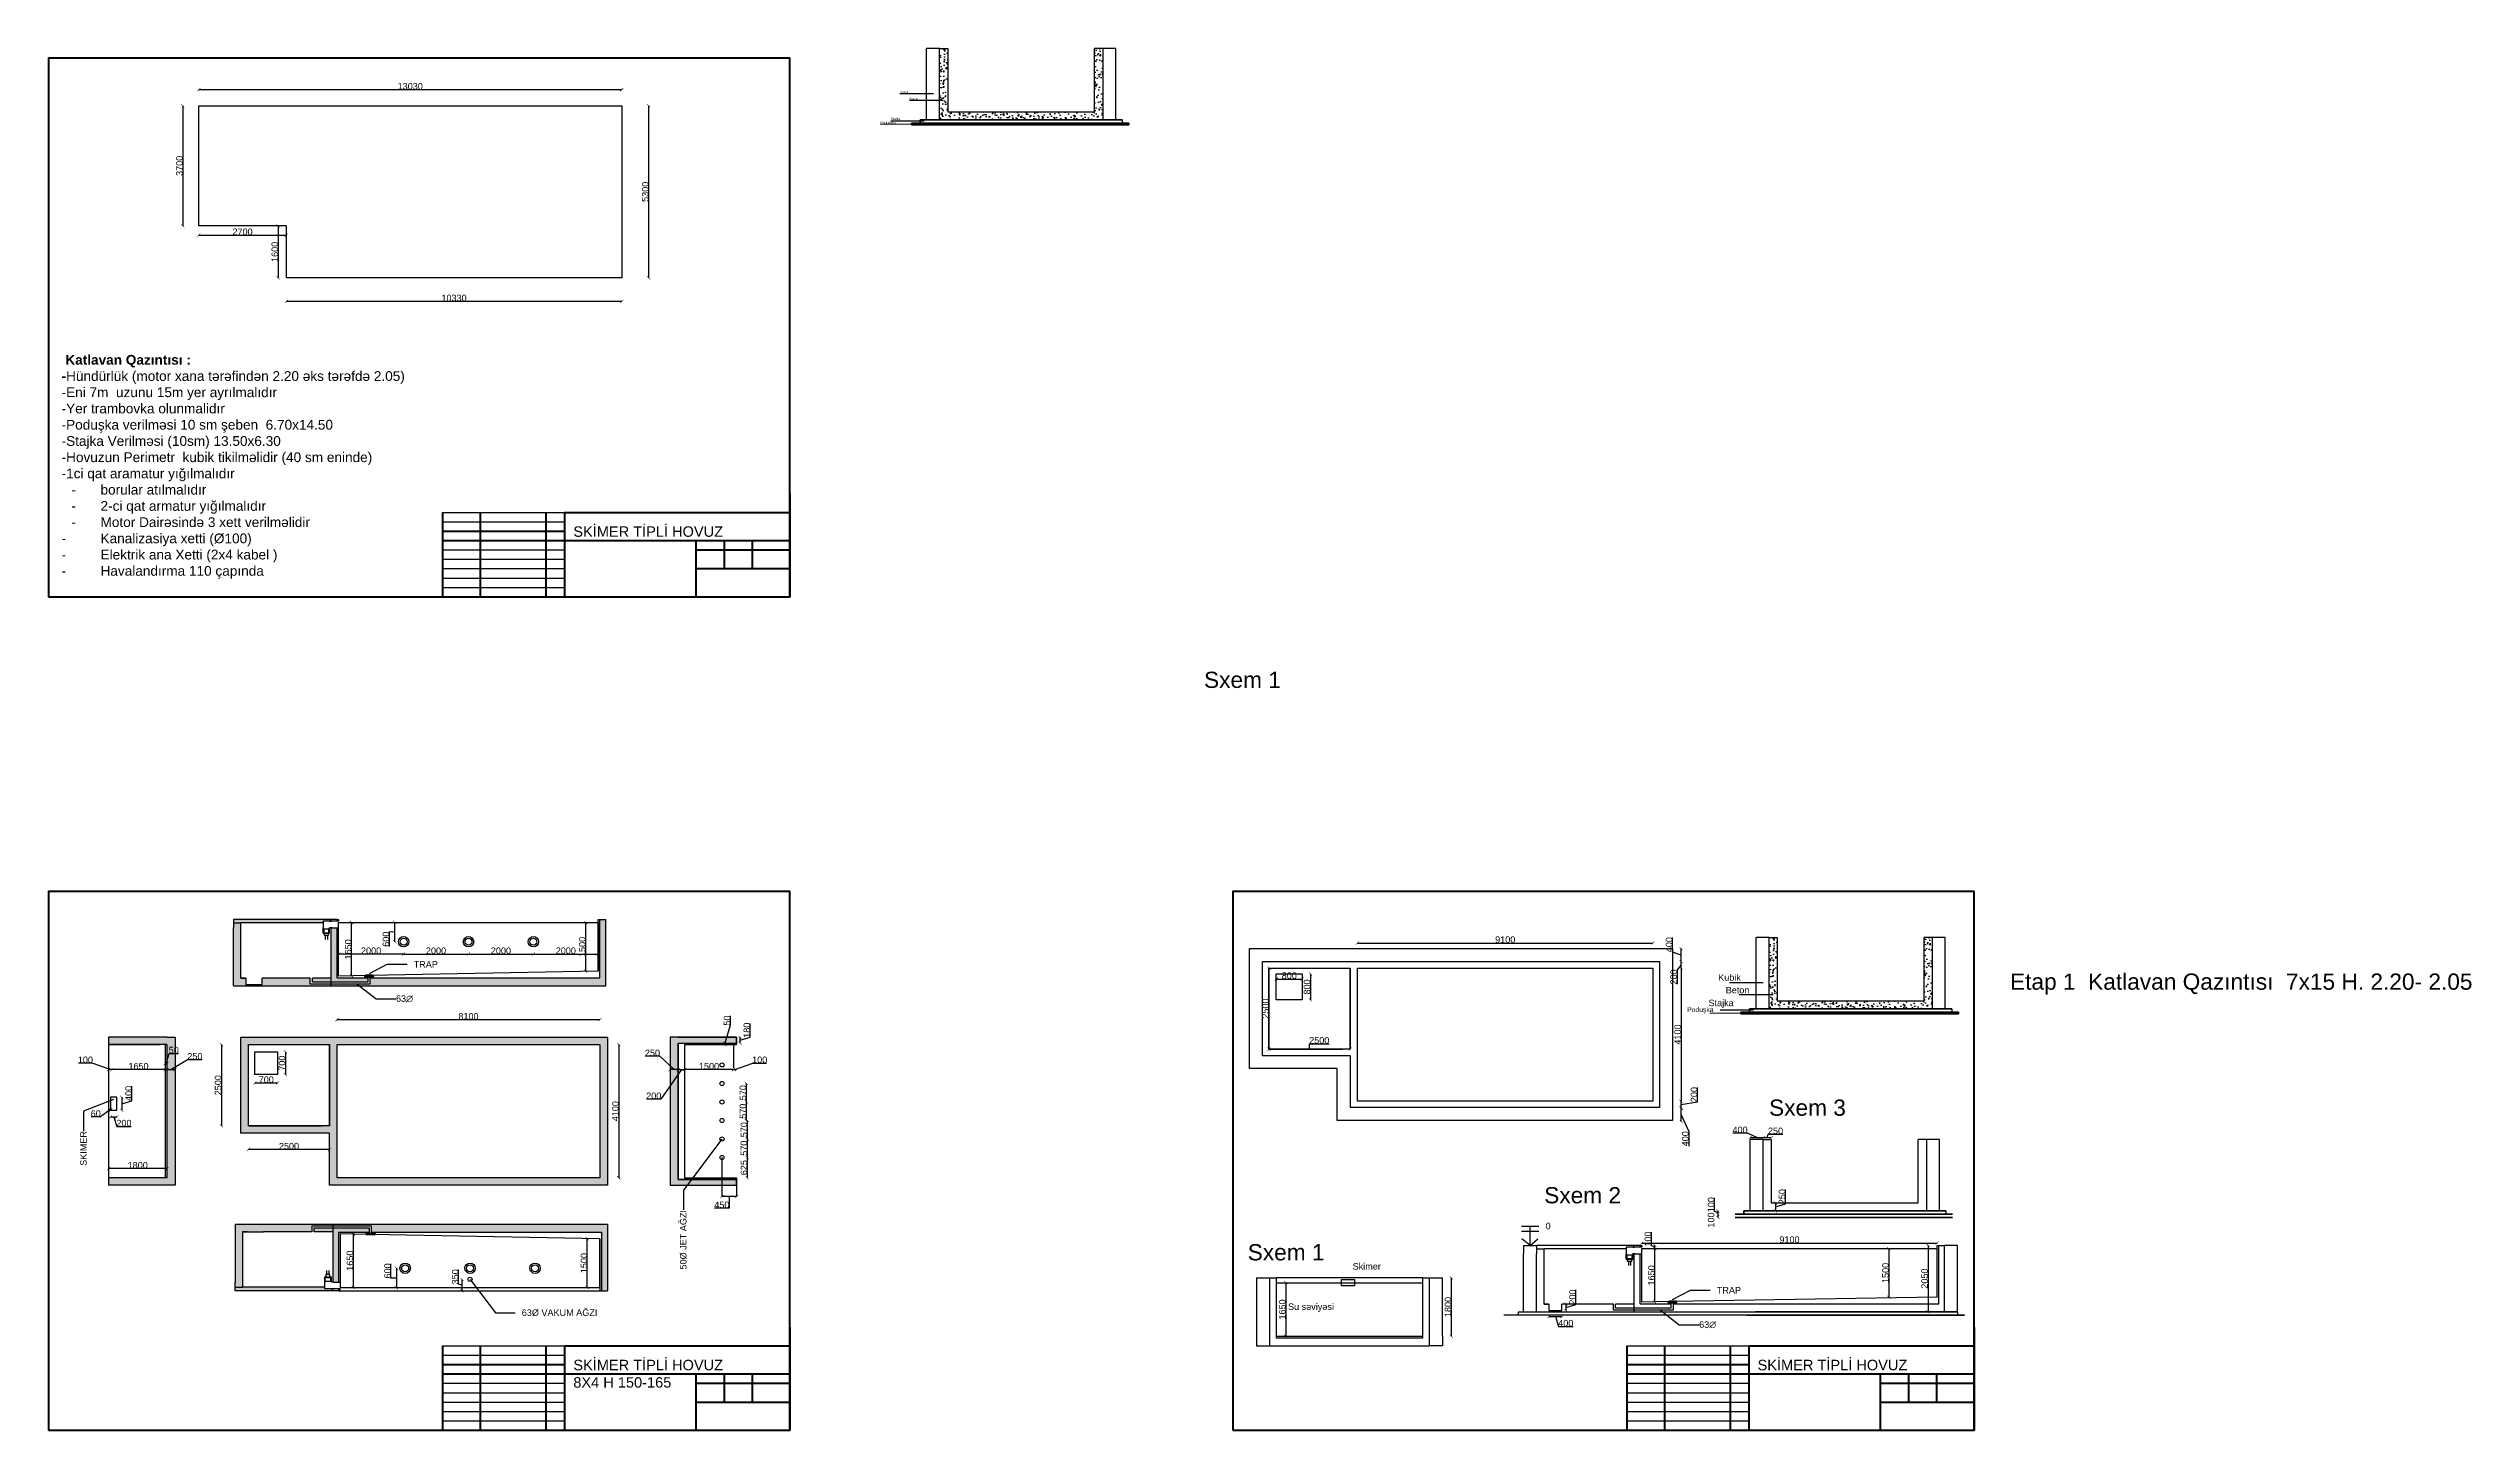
# Model space of a CAD drawing. Header units: millimetres. Extents: x 1659 to 76308, y 1100 to 43767.
import ezdxf
from ezdxf import colors
from ezdxf.entities.mleader import LeaderData, LeaderLine
from ezdxf.math import Vec2, Vec3

# ---------------------------------------------------------------- set-up
doc = ezdxf.new("R2010")
doc.units = ezdxf.units.MM
doc.linetypes.add('ACAD_ISO02W100', pattern=[15, 12, -3])
doc.styles.get("Standard").update_dxf_attribs({"font": 'arial.ttf'})
doc.linetypes.add('ZIGZAG', pattern='A,0.00254,-5.08,[131,ltypeshp.shx,S=5.08,R=0,X=-5.08,Y=0],-10.16,[131,ltypeshp.shx,S=5.08,R=180,X=5.08,Y=0],-5.08', length=20.32254)
doc.dimstyles.new('Copy of ISO-25', dxfattribs={"dimtxt": 200, "dimasz": 100, "dimexe": 1.25, "dimexo": 0.625, "dimgap": 1, "dimtad": 1, "dimdec": 0, "dimtxsty": 'Standard', "dimblk": 'ARCHTICK', "dimcen": 2, "dimse1": 1, "dimse2": 1, "dimadec": 0, "dimazin": 0, "dimtfac": 1, "dimtdec": 0, "dimtmove": 1, "dimatfit": 3, "dimldrblk": 'ARCHTICK', "dimfxl": 1, "dimarcsym": 0})
pattern_1 = [(50, (-176331.66, -81031.15), (182.18467, -15.93909), [19.05, -209.55]), (355, (-176331.66, -81031.15), (-35.24342, 191.05685), [15.24, -167.64058]), (100.451445, (-176316.47, -81032.48), (146.94125, 175.11775), [16.19001, -178.09024]), (46.1842, (-176331.66, -80980.35), (271.07904, -42.04233), [28.575, -314.325]), (96.63556, (-176309.07, -80983.85), (237.40413, 247.42612), [24.28502, -267.1356]), (351.18415, (-176331.66, -80980.35), (237.40413, 247.42612), [22.85997, -251.45973]), (21, (-176306.26, -80993.05), (151.61439, -102.2652), [19.05, -209.55]), (326, (-176306.26, -80993.05), (61.80203, 184.18797), [15.24, -167.64]), (71.451445, (-176293.62, -81001.57), (213.41642, 81.92277), [16.19001, -178.08994]), (37.5, (-176331.656, -81031.15), (3.088603, 84.555039), [0, -165.608, 0, -170.18, 0, -168.275]), (7.5, (-176331.66, -81031.15), (66.819663, 100.180575), [0, -97.028, 0, -161.798, 0, -64.135]), (327.5, (-176388.3, -81031.15), (135.590595, -5.728744), [0, -63.5, 0, -198.12, 0, -262.89]), (317.5, (-176413.7, -81031.15), (148.12918, 25.42649), [0, -82.55, 0, -131.572, 0, -186.69])]

msp = doc.modelspace()

# ---------------------------------------------------------------- texts
at = {"attachment_point": 1}
for s, width, gutter_width, heights, insert, char_height in [('Kubik', 585.85, 1.89, [173.6], (27889.3, 42457.7), 75.52), ('Beton', 585.85, 1.89, [173.6], (28181.2, 42250.8), 75.52), ('Podushka', 585.85, 1.89, [173.6], (27289, 41515.4), 75.52), ('Stajka', 585.85, 1.89, [173.6], (27607.9, 41638.6), 75.52), ('{\\fArial|b1|i0|c204|p34; Katlavan Qa\\fArial|b1|i0|c238|p34;zıntısı \\fArial|b1|i0|c204|p34;:\\P-\\fArial|b0|i0|c238|p34;Hündürlük} {\\fArial|b0|i0|c238|p34;(motor xana tərəfindən 2.20 əks tərəfdə 2.05}){\\fArial|b0|i0|c238|p34; }\\P-{\\fArial|b0|i0|c238|p34;E}ni 7m  uzunu 15m yer ayr{\\fArial|b0|i0|c238|p34;ılmalıdır  \\P-Yer trambovka olunmalidır \\P-}Podu{\\fArial|b0|i0|c238|p34;şka verilməsi 10 sm şeben} {\\fArial|b0|i0|c238|p34; 6.70}x{\\fArial|b0|i0|c238|p34;14.50 \\P-Stajka Verilməsi (10sm) 13.50x6.30\\P-Hovuzun Perimetr  kubik tikilməlidir (40 sm eninde) \\P-1ci qat aramatur yığılmalıdır \\P\\pxi-3,l4,t4;-^Iborular atılmalıdır \\P-^I2-ci qat armatur yığılmalıdır \\P-^IMotor Dairəsində 3 xett verilməlidir \\P-^IKanalizasiya xetti (}%%C{\\fArial|b0|i0|c238|p34;100)\\P-^IElektrik ana Xetti (2x4 kabel )\\P-^IHavalandırma 110 çapında }', 13906.487, 0, [9118], (2062.2, 34326), 300), ('Sxem 1 ', 16973.269, 12.5, [1890.4], (37258.8, 24567.7), 500), ('Kubik', 585.85, 1.89, [173.6], (53099.1, 15248.7), 200), ('Etap 1  Katlavan Qa{\\fArial|b0|i0|c238|p34;zıntısı  7x15} H. 2.20- 2.05', 16973.269, 12.5, [1890.4], (62089.3, 15271.1), 500), ('Podu{\\fArial|b0|i0|c238|p34;ş}ka', 585.85, 1.89, [173.6], (52141.9, 14233.1), 150), ('Stajka', 585.85, 1.89, [173.6], (52801.3, 14464.1), 200), ('Beton', 585.85, 1.89, [173.6], (53331.2, 14859.7), 200), ('Sxem 3 ', 2480.94, 12.5, [681.2], (54666.1, 11388.7), 500), ('Sxem 2 ', 2480.94, 12.5, [681.2], (47738.8, 8691.5), 500), ('0', 288.124, 12.5, [0], (47782.4, 7592.2), 200), ('Sxem 1 ', 2480.94, 12.5, [681.2], (38604.4, 6933.4), 500), ('Skimer', 2480.94, 12.5, [365.3], (41837.4, 6350.7), 200), ('Su s{\\fArial|b0|i0|c238|p34;əviyəsi}', 2480.94, 12.5, [681.2], (39847.4, 5107.4), 200)]:
    msp.add_mtext_dynamic_manual_height_columns(s, width=width, gutter_width=gutter_width, heights=heights, dxfattribs=dict(at, insert=insert, char_height=char_height))
at = {"width": 4679.137, "attachment_point": 1}
for s, insert, char_height in [('SK{\\fArial|b0|i0|c238|p34;İ}MER T{\\fArial|b0|i0|c238|p34;İ}PL{\\fArial|b0|i0|c238|p34;İ} HOVUZ ', (17828.3, 29045.6), 321.273), ('SK{\\fArial|b0|i0|c238|p34;İ}MER T{\\fArial|b0|i0|c238|p34;İ}PL{\\fArial|b0|i0|c238|p34;İ} HOVUZ 8X4 H 150-165', (17828.3, 3371.1), 321.2727), ('SK{\\fArial|b0|i0|c238|p34;İ}MER T{\\fArial|b0|i0|c238|p34;İ}PL{\\fArial|b0|i0|c238|p34;İ} HOVUZ ', (54312.4, 3371.1), 321.273)]:
    msp.add_mtext(s, dxfattribs=dict(at, insert=insert, char_height=char_height))

# ---------------------------------------------------------------- blocks, each defined once
blk = doc.blocks.new('_ArchTick')
at = {"color": 0, "linetype": 'ByBlock', "const_width": 0.15}
blk.add_lwpolyline([(-0.5, -0.5), (0.5, 0.5)], dxfattribs=at)
blk = doc.blocks.new('*D2')
at = {"color": 0, "lineweight": -2, "ltscale": 0.5, "transparency": 16777216}
blk.add_line((10548, 13849), (18648, 13849), dxfattribs=at)
at = {"layer": 'Defpoints', "color": 0, "ltscale": 0.5, "transparency": 16777216}
for p in [(18648, 13849), (10548, 13309), (18648, 13309)]:
    blk.add_point(p, dxfattribs=at)
at = {"color": 0, "lineweight": -2, "ltscale": 0.5, "transparency": 16777216, "xscale": 100, "yscale": 100, "zscale": 100, "rotation": 180}
blk.add_blockref('_ArchTick', (10548, 13849), dxfattribs=at)
at = {"color": 0, "lineweight": -2, "ltscale": 0.5, "transparency": 16777216, "xscale": 100, "yscale": 100, "zscale": 100}
blk.add_blockref('_ArchTick', (18648, 13849), dxfattribs=at)
at = {"color": 0, "ltscale": 0.5, "transparency": 16777216, "insert": (14598, 13952), "char_height": 200, "attachment_point": 5}
blk.add_mtext('8100', dxfattribs=at)
blk = doc.blocks.new('*D11')
at = {"color": 0, "lineweight": -2, "ltscale": 0.5, "transparency": 16777216}
blk.add_line((10318, 9849), (7818, 9849), dxfattribs=at)
at = {"layer": 'Defpoints', "color": 0, "ltscale": 0.5, "transparency": 16777216}
for p in [(7818, 10579), (10318, 10579), (7818, 9849)]:
    blk.add_point(p, dxfattribs=at)
at = {"color": 0, "lineweight": -2, "ltscale": 0.5, "transparency": 16777216, "xscale": 100, "yscale": 100, "zscale": 100, "rotation": 180}
blk.add_blockref('_ArchTick', (7818, 9849), dxfattribs=at)
at = {"color": 0, "lineweight": -2, "ltscale": 0.5, "transparency": 16777216, "xscale": 100, "yscale": 100, "zscale": 100}
blk.add_blockref('_ArchTick', (10318, 9849), dxfattribs=at)
at = {"color": 0, "ltscale": 0.5, "transparency": 16777216, "insert": (9068, 9952), "char_height": 200, "attachment_point": 5}
blk.add_mtext('2500', dxfattribs=at)
blk = doc.blocks.new('*D12')
at = {"color": 0, "lineweight": -2, "ltscale": 0.5, "transparency": 16777216}
blk.add_line((6988, 13079), (6988, 10579), dxfattribs=at)
at = {"layer": 'Defpoints', "color": 0, "ltscale": 0.5, "transparency": 16777216}
for p in [(7588, 13079), (6988, 10579), (7818, 10579)]:
    blk.add_point(p, dxfattribs=at)
at = {"color": 0, "lineweight": -2, "ltscale": 0.5, "transparency": 16777216, "xscale": 100, "yscale": 100, "zscale": 100}
for p, rotation in [((6988, 13079), 90), ((6988, 10579), 270)]:
    blk.add_blockref('_ArchTick', p, dxfattribs=dict(at, rotation=rotation))
at = {"color": 0, "ltscale": 0.5, "transparency": 16777216, "insert": (6885, 11829), "char_height": 200, "attachment_point": 5, "rotation": 90}
blk.add_mtext('2500', dxfattribs=at)
blk = doc.blocks.new('*D13')
at = {"color": 0, "lineweight": -2, "ltscale": 0.5, "transparency": 16777216}
blk.add_line((19228, 13079), (19228, 8979), dxfattribs=at)
at = {"layer": 'Defpoints', "color": 0, "ltscale": 0.5, "transparency": 16777216}
for p in [(18648, 13079), (18648, 8979), (19228, 8979)]:
    blk.add_point(p, dxfattribs=at)
at = {"color": 0, "lineweight": -2, "ltscale": 0.5, "transparency": 16777216, "xscale": 100, "yscale": 100, "zscale": 100}
for p, rotation in [((19228, 13079), 90), ((19228, 8979), 270)]:
    blk.add_blockref('_ArchTick', p, dxfattribs=dict(at, rotation=rotation))
at = {"color": 0, "ltscale": 0.5, "transparency": 16777216, "insert": (19125, 11029), "char_height": 200, "attachment_point": 5, "rotation": 90}
blk.add_mtext('4100', dxfattribs=at)
blk = doc.blocks.new('*D14')
at = {"color": 0, "lineweight": -2, "ltscale": 0.5, "transparency": 16777216}
blk.add_line((10998, 15189), (10998, 16839), dxfattribs=at)
at = {"layer": 'Defpoints', "color": 0, "ltscale": 0.5, "transparency": 16777216}
for p in [(10598, 16839), (10998, 16839), (10598, 15189)]:
    blk.add_point(p, dxfattribs=at)
at = {"color": 0, "lineweight": -2, "ltscale": 0.5, "transparency": 16777216, "xscale": 100, "yscale": 100, "zscale": 100}
for p, rotation in [((10998, 16839), 90), ((10998, 15189), 270)]:
    blk.add_blockref('_ArchTick', p, dxfattribs=dict(at, rotation=rotation))
at = {"color": 0, "ltscale": 0.5, "transparency": 16777216, "insert": (10895, 16014), "char_height": 200, "attachment_point": 5, "rotation": 90}
blk.add_mtext('1650', dxfattribs=at)
blk = doc.blocks.new('*D15')
at = {"color": 0, "lineweight": -2, "ltscale": 0.5, "transparency": 16777216}
blk.add_line((18208, 16839), (18208, 15339), dxfattribs=at)
at = {"layer": 'Defpoints', "color": 0, "ltscale": 0.5, "transparency": 16777216}
for p in [(18598, 16839), (18208, 15339), (18598, 15339)]:
    blk.add_point(p, dxfattribs=at)
at = {"color": 0, "lineweight": -2, "ltscale": 0.5, "transparency": 16777216, "xscale": 100, "yscale": 100, "zscale": 100}
for p, rotation in [((18208, 16839), 90), ((18208, 15339), 270)]:
    blk.add_blockref('_ArchTick', p, dxfattribs=dict(at, rotation=rotation))
at = {"color": 0, "ltscale": 0.5, "transparency": 16777216, "insert": (18105, 16089), "char_height": 200, "attachment_point": 5, "rotation": 90}
blk.add_mtext('1500', dxfattribs=at)
blk = doc.blocks.new('*D16')
at = {"color": 0, "lineweight": -2, "ltscale": 0.5, "transparency": 16777216}
blk.add_line((12598, 15869), (14598, 15869), dxfattribs=at)
at = {"layer": 'Defpoints', "color": 0, "ltscale": 0.5, "transparency": 16777216}
for p in [(12598, 16249), (14598, 16249), (14598, 15869)]:
    blk.add_point(p, dxfattribs=at)
at = {"color": 0, "lineweight": -2, "ltscale": 0.5, "transparency": 16777216, "xscale": 100, "yscale": 100, "zscale": 100, "rotation": 180}
blk.add_blockref('_ArchTick', (12598, 15869), dxfattribs=at)
at = {"color": 0, "lineweight": -2, "ltscale": 0.5, "transparency": 16777216, "xscale": 100, "yscale": 100, "zscale": 100}
blk.add_blockref('_ArchTick', (14598, 15869), dxfattribs=at)
at = {"color": 0, "ltscale": 0.5, "transparency": 16777216, "insert": (13598, 15972), "char_height": 200, "attachment_point": 5}
blk.add_mtext('2000', dxfattribs=at)
blk = doc.blocks.new('*D17')
at = {"color": 0, "lineweight": -2, "ltscale": 0.5, "transparency": 16777216}
blk.add_line((14598, 15869), (16598, 15869), dxfattribs=at)
at = {"layer": 'Defpoints', "color": 0, "ltscale": 0.5, "transparency": 16777216}
for p in [(14598, 16249), (16598, 16249), (16598, 15869)]:
    blk.add_point(p, dxfattribs=at)
at = {"color": 0, "lineweight": -2, "ltscale": 0.5, "transparency": 16777216, "xscale": 100, "yscale": 100, "zscale": 100, "rotation": 180}
blk.add_blockref('_ArchTick', (14598, 15869), dxfattribs=at)
at = {"color": 0, "lineweight": -2, "ltscale": 0.5, "transparency": 16777216, "xscale": 100, "yscale": 100, "zscale": 100}
blk.add_blockref('_ArchTick', (16598, 15869), dxfattribs=at)
at = {"color": 0, "ltscale": 0.5, "transparency": 16777216, "insert": (15598, 15972), "char_height": 200, "attachment_point": 5}
blk.add_mtext('2000', dxfattribs=at)
blk = doc.blocks.new('*D18')
at = {"color": 0, "lineweight": -2, "ltscale": 0.5, "transparency": 16777216}
blk.add_line((16598, 15869), (18598, 15869), dxfattribs=at)
at = {"layer": 'Defpoints', "color": 0, "ltscale": 0.5, "transparency": 16777216}
for p in [(16598, 16249), (18598, 16249), (18598, 15869)]:
    blk.add_point(p, dxfattribs=at)
at = {"color": 0, "lineweight": -2, "ltscale": 0.5, "transparency": 16777216, "xscale": 100, "yscale": 100, "zscale": 100, "rotation": 180}
blk.add_blockref('_ArchTick', (16598, 15869), dxfattribs=at)
at = {"color": 0, "lineweight": -2, "ltscale": 0.5, "transparency": 16777216, "xscale": 100, "yscale": 100, "zscale": 100}
blk.add_blockref('_ArchTick', (18598, 15869), dxfattribs=at)
at = {"color": 0, "ltscale": 0.5, "transparency": 16777216, "insert": (17598, 15972), "char_height": 200, "attachment_point": 5}
blk.add_mtext('2000', dxfattribs=at)
blk = doc.blocks.new('*D3')
at = {"color": 0, "lineweight": -2, "ltscale": 0.5, "transparency": 16777216}
blk.add_line((12598, 15869), (10598, 15869), dxfattribs=at)
at = {"layer": 'Defpoints', "color": 0, "ltscale": 0.5, "transparency": 16777216}
for p in [(10598, 16249), (10598, 15869), (12598, 16249)]:
    blk.add_point(p, dxfattribs=at)
at = {"color": 0, "lineweight": -2, "ltscale": 0.5, "transparency": 16777216, "xscale": 100, "yscale": 100, "zscale": 100, "rotation": 180}
blk.add_blockref('_ArchTick', (10598, 15869), dxfattribs=at)
at = {"color": 0, "lineweight": -2, "ltscale": 0.5, "transparency": 16777216, "xscale": 100, "yscale": 100, "zscale": 100}
blk.add_blockref('_ArchTick', (12598, 15869), dxfattribs=at)
at = {"color": 0, "ltscale": 0.5, "transparency": 16777216, "insert": (11598, 15972), "char_height": 200, "attachment_point": 5}
blk.add_mtext('2000', dxfattribs=at)
blk = doc.blocks.new('*D4')
at = {"color": 0, "lineweight": -2, "ltscale": 0.5, "transparency": 16777216}
for p, q in [((12328, 16549), (12158, 16550)), ((12158, 16550), (12158, 16106)), ((12328, 16249), (12328, 16849))]:
    blk.add_line(p, q, dxfattribs=at)
at = {"layer": 'Defpoints', "color": 0, "ltscale": 0.5, "transparency": 16777216}
for p in [(12328, 16849), (12598, 16849), (12328, 16249)]:
    blk.add_point(p, dxfattribs=at)
at = {"color": 0, "lineweight": -2, "ltscale": 0.5, "transparency": 16777216, "xscale": 100, "yscale": 100, "zscale": 100}
for p, rotation in [((12328, 16849), 90), ((12328, 16249), 270)]:
    blk.add_blockref('_ArchTick', p, dxfattribs=dict(at, rotation=rotation))
at = {"color": 0, "ltscale": 0.5, "transparency": 16777216, "insert": (12055, 16328), "char_height": 200, "attachment_point": 5, "rotation": 90}
blk.add_mtext('600', dxfattribs=at)
blk = doc.blocks.new('*D19')
at = {"color": 0, "lineweight": -2, "ltscale": 0.5, "transparency": 16777216}
blk.add_line((11048, 7249), (11048, 5599), dxfattribs=at)
at = {"layer": 'Defpoints', "color": 0, "ltscale": 0.5, "transparency": 16777216}
for p in [(10648, 7249), (10648, 5599), (11048, 5599)]:
    blk.add_point(p, dxfattribs=at)
at = {"color": 0, "lineweight": -2, "ltscale": 0.5, "transparency": 16777216, "xscale": 100, "yscale": 100, "zscale": 100}
for p, rotation in [((11048, 7249), 90), ((11048, 5599), 270)]:
    blk.add_blockref('_ArchTick', p, dxfattribs=dict(at, rotation=rotation))
at = {"color": 0, "ltscale": 0.5, "transparency": 16777216, "insert": (10945, 6424), "char_height": 200, "attachment_point": 5, "rotation": 90}
blk.add_mtext('1650', dxfattribs=at)
blk = doc.blocks.new('*D20')
at = {"color": 0, "lineweight": -2, "ltscale": 0.5, "transparency": 16777216}
blk.add_line((18258, 5599), (18258, 7099), dxfattribs=at)
at = {"layer": 'Defpoints', "color": 0, "ltscale": 0.5, "transparency": 16777216}
for p in [(18258, 7099), (18648, 7099), (18648, 5599)]:
    blk.add_point(p, dxfattribs=at)
at = {"color": 0, "lineweight": -2, "ltscale": 0.5, "transparency": 16777216, "xscale": 100, "yscale": 100, "zscale": 100}
for p, rotation in [((18258, 7099), 90), ((18258, 5599), 270)]:
    blk.add_blockref('_ArchTick', p, dxfattribs=dict(at, rotation=rotation))
at = {"color": 0, "ltscale": 0.5, "transparency": 16777216, "insert": (18155, 6349), "char_height": 200, "attachment_point": 5, "rotation": 90}
blk.add_mtext('1500', dxfattribs=at)
blk = doc.blocks.new('*D5')
at = {"color": 0, "lineweight": -2, "ltscale": 0.5, "transparency": 16777216}
for p, q in [((12208, 5888), (12208, 6332)), ((12378, 6189), (12378, 5589)), ((12378, 5889), (12208, 5888))]:
    blk.add_line(p, q, dxfattribs=at)
at = {"layer": 'Defpoints', "color": 0, "ltscale": 0.5, "transparency": 16777216}
for p in [(12378, 6189), (12378, 5589), (12648, 5589)]:
    blk.add_point(p, dxfattribs=at)
at = {"color": 0, "lineweight": -2, "ltscale": 0.5, "transparency": 16777216, "xscale": 100, "yscale": 100, "zscale": 100}
for p, rotation in [((12378, 6189), 90), ((12378, 5589), 270)]:
    blk.add_blockref('_ArchTick', p, dxfattribs=dict(at, rotation=rotation))
at = {"color": 0, "ltscale": 0.5, "transparency": 16777216, "insert": (12105, 6110), "char_height": 200, "attachment_point": 5, "rotation": 90}
blk.add_mtext('600', dxfattribs=at)
blk = doc.blocks.new('*D21')
at = {"color": 0, "lineweight": -2, "ltscale": 0.5, "transparency": 16777216}
blk.add_line((22758, 12309), (21258, 12309), dxfattribs=at)
at = {"layer": 'Defpoints', "color": 0, "ltscale": 0.5, "transparency": 16777216}
for p in [(21258, 13079), (22758, 13079), (21258, 12309)]:
    blk.add_point(p, dxfattribs=at)
at = {"color": 0, "lineweight": -2, "ltscale": 0.5, "transparency": 16777216, "xscale": 100, "yscale": 100, "zscale": 100, "rotation": 180}
blk.add_blockref('_ArchTick', (21258, 12309), dxfattribs=at)
at = {"color": 0, "lineweight": -2, "ltscale": 0.5, "transparency": 16777216, "xscale": 100, "yscale": 100, "zscale": 100}
blk.add_blockref('_ArchTick', (22758, 12309), dxfattribs=at)
at = {"color": 0, "ltscale": 0.5, "transparency": 16777216, "insert": (22008, 12412), "char_height": 200, "attachment_point": 5}
blk.add_mtext('1500', dxfattribs=at)
blk = doc.blocks.new('*D22')
at = {"color": 0, "lineweight": -2, "ltscale": 0.5, "transparency": 16777216}
for p, q in [((22758, 12309), (22858, 12309)), ((22808, 12309), (23357, 12509)), ((23357, 12509), (23782, 12509))]:
    blk.add_line(p, q, dxfattribs=at)
at = {"layer": 'Defpoints', "color": 0, "ltscale": 0.5, "transparency": 16777216}
for p in [(22758, 13079), (22858, 13079), (22858, 12309)]:
    blk.add_point(p, dxfattribs=at)
at = {"color": 0, "lineweight": -2, "ltscale": 0.5, "transparency": 16777216, "xscale": 100, "yscale": 100, "zscale": 100, "rotation": 180}
blk.add_blockref('_ArchTick', (22758, 12309), dxfattribs=at)
at = {"color": 0, "lineweight": -2, "ltscale": 0.5, "transparency": 16777216, "xscale": 100, "yscale": 100, "zscale": 100}
blk.add_blockref('_ArchTick', (22858, 12309), dxfattribs=at)
at = {"color": 0, "ltscale": 0.5, "transparency": 16777216, "insert": (23570, 12612), "char_height": 200, "attachment_point": 5}
blk.add_mtext('100', dxfattribs=at)
blk = doc.blocks.new('*D23')
at = {"color": 0, "lineweight": -2, "ltscale": 0.5, "transparency": 16777216}
blk.add_line((23188, 9604), (23188, 8979), dxfattribs=at)
at = {"layer": 'Defpoints', "color": 0, "ltscale": 0.5, "transparency": 16777216}
for p in [(22408, 9604), (22408, 8979), (23188, 8979)]:
    blk.add_point(p, dxfattribs=at)
at = {"color": 0, "lineweight": -2, "ltscale": 0.5, "transparency": 16777216, "xscale": 100, "yscale": 100, "zscale": 100}
for p, rotation in [((23188, 9604), 90), ((23188, 8979), 270)]:
    blk.add_blockref('_ArchTick', p, dxfattribs=dict(at, rotation=rotation))
at = {"color": 0, "ltscale": 0.5, "transparency": 16777216, "insert": (23085, 9291), "char_height": 200, "attachment_point": 5, "rotation": 90}
blk.add_mtext('625', dxfattribs=at)
blk = doc.blocks.new('*D24')
at = {"color": 0, "lineweight": -2, "ltscale": 0.5, "transparency": 16777216}
blk.add_line((23158, 11884), (23158, 11314), dxfattribs=at)
at = {"layer": 'Defpoints', "color": 0, "ltscale": 0.5, "transparency": 16777216}
for p in [(22408, 11884), (22408, 11314), (23158, 11314)]:
    blk.add_point(p, dxfattribs=at)
at = {"color": 0, "lineweight": -2, "ltscale": 0.5, "transparency": 16777216, "xscale": 100, "yscale": 100, "zscale": 100}
for p, rotation in [((23158, 11884), 90), ((23158, 11314), 270)]:
    blk.add_blockref('_ArchTick', p, dxfattribs=dict(at, rotation=rotation))
at = {"color": 0, "ltscale": 0.5, "transparency": 16777216, "insert": (23055, 11599), "char_height": 200, "attachment_point": 5, "rotation": 90}
blk.add_mtext('570', dxfattribs=at)
blk = doc.blocks.new('*D25')
at = {"color": 0, "lineweight": -2, "ltscale": 0.5, "transparency": 16777216}
blk.add_line((23188, 10744), (23188, 10174), dxfattribs=at)
at = {"layer": 'Defpoints', "color": 0, "ltscale": 0.5, "transparency": 16777216}
for p in [(22408, 10744), (22408, 10174), (23188, 10174)]:
    blk.add_point(p, dxfattribs=at)
at = {"color": 0, "lineweight": -2, "ltscale": 0.5, "transparency": 16777216, "xscale": 100, "yscale": 100, "zscale": 100}
for p, rotation in [((23188, 10744), 90), ((23188, 10174), 270)]:
    blk.add_blockref('_ArchTick', p, dxfattribs=dict(at, rotation=rotation))
at = {"color": 0, "ltscale": 0.5, "transparency": 16777216, "insert": (23085, 10459), "char_height": 200, "attachment_point": 5, "rotation": 90}
blk.add_mtext('570', dxfattribs=at)
blk = doc.blocks.new('*D6')
at = {"color": 0, "lineweight": -2, "ltscale": 0.5, "transparency": 16777216}
blk.add_line((23188, 10174), (23188, 9604), dxfattribs=at)
at = {"layer": 'Defpoints', "color": 0, "ltscale": 0.5, "transparency": 16777216}
for p in [(22408, 10174), (22408, 9604), (23188, 9604)]:
    blk.add_point(p, dxfattribs=at)
at = {"color": 0, "lineweight": -2, "ltscale": 0.5, "transparency": 16777216, "xscale": 100, "yscale": 100, "zscale": 100}
for p, rotation in [((23188, 10174), 90), ((23188, 9604), 270)]:
    blk.add_blockref('_ArchTick', p, dxfattribs=dict(at, rotation=rotation))
at = {"color": 0, "ltscale": 0.5, "transparency": 16777216, "insert": (23085, 9889), "char_height": 200, "attachment_point": 5, "rotation": 90}
blk.add_mtext('570', dxfattribs=at)
blk = doc.blocks.new('*D7')
at = {"color": 0, "lineweight": -2, "ltscale": 0.5, "transparency": 16777216}
blk.add_line((23158, 11314), (23158, 10744), dxfattribs=at)
at = {"layer": 'Defpoints', "color": 0, "ltscale": 0.5, "transparency": 16777216}
for p in [(22408, 11314), (22408, 10744), (23158, 10744)]:
    blk.add_point(p, dxfattribs=at)
at = {"color": 0, "lineweight": -2, "ltscale": 0.5, "transparency": 16777216, "xscale": 100, "yscale": 100, "zscale": 100}
for p, rotation in [((23158, 11314), 90), ((23158, 10744), 270)]:
    blk.add_blockref('_ArchTick', p, dxfattribs=dict(at, rotation=rotation))
at = {"color": 0, "ltscale": 0.5, "transparency": 16777216, "insert": (23055, 11029), "char_height": 200, "attachment_point": 5, "rotation": 90}
blk.add_mtext('570', dxfattribs=at)
blk = doc.blocks.new('*D26')
at = {"color": 0, "lineweight": -2, "ltscale": 0.5, "transparency": 16777216}
for p, q in [((3009, 12509), (2585, 12509)), ((3558, 12309), (3009, 12509)), ((3608, 12309), (3508, 12309))]:
    blk.add_line(p, q, dxfattribs=at)
at = {"layer": 'Defpoints', "color": 0, "ltscale": 0.5, "transparency": 16777216}
for p in [(3508, 13079), (3608, 13079), (3508, 12309)]:
    blk.add_point(p, dxfattribs=at)
at = {"color": 0, "lineweight": -2, "ltscale": 0.5, "transparency": 16777216, "xscale": 100, "yscale": 100, "zscale": 100, "rotation": 180}
blk.add_blockref('_ArchTick', (3508, 12309), dxfattribs=at)
at = {"color": 0, "lineweight": -2, "ltscale": 0.5, "transparency": 16777216, "xscale": 100, "yscale": 100, "zscale": 100}
blk.add_blockref('_ArchTick', (3608, 12309), dxfattribs=at)
at = {"color": 0, "ltscale": 0.5, "transparency": 16777216, "insert": (2797, 12612), "char_height": 200, "attachment_point": 5}
blk.add_mtext('100', dxfattribs=at)
blk = doc.blocks.new('*D27')
at = {"color": 0, "lineweight": -2, "ltscale": 0.5, "transparency": 16777216}
blk.add_line((5258, 12309), (3608, 12309), dxfattribs=at)
at = {"layer": 'Defpoints', "color": 0, "ltscale": 0.5, "transparency": 16777216}
for p in [(3608, 13079), (5258, 13079), (3608, 12309)]:
    blk.add_point(p, dxfattribs=at)
at = {"color": 0, "lineweight": -2, "ltscale": 0.5, "transparency": 16777216, "xscale": 100, "yscale": 100, "zscale": 100, "rotation": 180}
blk.add_blockref('_ArchTick', (3608, 12309), dxfattribs=at)
at = {"color": 0, "lineweight": -2, "ltscale": 0.5, "transparency": 16777216, "xscale": 100, "yscale": 100, "zscale": 100}
blk.add_blockref('_ArchTick', (5258, 12309), dxfattribs=at)
at = {"color": 0, "ltscale": 0.5, "transparency": 16777216, "insert": (4433, 12412), "char_height": 200, "attachment_point": 5}
blk.add_mtext('1650', dxfattribs=at)
blk = doc.blocks.new('*D28')
at = {"color": 0, "lineweight": -2, "ltscale": 0.5, "transparency": 16777216}
for p, q in [((5283, 12499), (5376, 12808)), ((5376, 12808), (5664, 12808)), ((5258, 12499), (5308, 12499))]:
    blk.add_line(p, q, dxfattribs=at)
at = {"layer": 'Defpoints', "color": 0, "ltscale": 0.5, "transparency": 16777216}
for p in [(5258, 12499), (5308, 12499), (5308, 12309)]:
    blk.add_point(p, dxfattribs=at)
at = {"color": 0, "lineweight": -2, "ltscale": 0.5, "transparency": 16777216, "xscale": 100, "yscale": 100, "zscale": 100, "rotation": 180}
blk.add_blockref('_ArchTick', (5258, 12499), dxfattribs=at)
at = {"color": 0, "lineweight": -2, "ltscale": 0.5, "transparency": 16777216, "xscale": 100, "yscale": 100, "zscale": 100}
blk.add_blockref('_ArchTick', (5308, 12499), dxfattribs=at)
at = {"color": 0, "ltscale": 0.5, "transparency": 16777216, "insert": (5520, 12911), "char_height": 200, "attachment_point": 5}
blk.add_mtext('50', dxfattribs=at)
blk = doc.blocks.new('*D29')
at = {"color": 0, "lineweight": -2, "ltscale": 0.5, "transparency": 16777216}
for p, q in [((5308, 12314), (5558, 12314)), ((5433, 12314), (5947, 12617)), ((5947, 12617), (6394, 12617))]:
    blk.add_line(p, q, dxfattribs=at)
at = {"layer": 'Defpoints', "color": 0, "ltscale": 0.5, "transparency": 16777216}
for p in [(5308, 12309), (5558, 12314), (5558, 12309)]:
    blk.add_point(p, dxfattribs=at)
at = {"color": 0, "lineweight": -2, "ltscale": 0.5, "transparency": 16777216, "xscale": 100, "yscale": 100, "zscale": 100, "rotation": 180}
blk.add_blockref('_ArchTick', (5308, 12314), dxfattribs=at)
at = {"color": 0, "lineweight": -2, "ltscale": 0.5, "transparency": 16777216, "xscale": 100, "yscale": 100, "zscale": 100}
blk.add_blockref('_ArchTick', (5558, 12314), dxfattribs=at)
at = {"color": 0, "ltscale": 0.5, "transparency": 16777216, "insert": (6171, 12720), "char_height": 200, "attachment_point": 5}
blk.add_mtext('250', dxfattribs=at)
blk = doc.blocks.new('*D30')
at = {"color": 0, "lineweight": -2, "ltscale": 0.5, "transparency": 16777216}
blk.add_line((5308, 9259), (3508, 9259), dxfattribs=at)
at = {"layer": 'Defpoints', "color": 0, "ltscale": 0.5, "transparency": 16777216}
for p in [(3508, 9259), (3508, 8979), (5308, 8979)]:
    blk.add_point(p, dxfattribs=at)
at = {"color": 0, "lineweight": -2, "ltscale": 0.5, "transparency": 16777216, "xscale": 100, "yscale": 100, "zscale": 100, "rotation": 180}
blk.add_blockref('_ArchTick', (3508, 9259), dxfattribs=at)
at = {"color": 0, "lineweight": -2, "ltscale": 0.5, "transparency": 16777216, "xscale": 100, "yscale": 100, "zscale": 100}
blk.add_blockref('_ArchTick', (5308, 9259), dxfattribs=at)
at = {"color": 0, "ltscale": 0.5, "transparency": 16777216, "insert": (4408, 9362), "char_height": 200, "attachment_point": 5}
blk.add_mtext('1800', dxfattribs=at)
blk = doc.blocks.new('*D31')
at = {"color": 0, "lineweight": -2, "ltscale": 0.5, "transparency": 16777216}
for p, q in [((14293, 5705), (14293, 6148)), ((14398, 5674), (14293, 5705)), ((14398, 5849), (14398, 5499))]:
    blk.add_line(p, q, dxfattribs=at)
at = {"layer": 'Defpoints', "color": 0, "ltscale": 0.5, "transparency": 16777216}
for p in [(14398, 5499), (14648, 5849), (14648, 5499)]:
    blk.add_point(p, dxfattribs=at)
at = {"color": 0, "lineweight": -2, "ltscale": 0.5, "transparency": 16777216, "xscale": 100, "yscale": 100, "zscale": 100}
for p, rotation in [((14398, 5849), 90), ((14398, 5499), 270)]:
    blk.add_blockref('_ArchTick', p, dxfattribs=dict(at, rotation=rotation))
at = {"color": 0, "ltscale": 0.5, "transparency": 16777216, "insert": (14190, 5927), "char_height": 200, "attachment_point": 5, "rotation": 90}
blk.add_mtext('350', dxfattribs=at)
blk = doc.blocks.new('*D32')
at = {"color": 0, "lineweight": -2, "ltscale": 0.5, "transparency": 16777216}
for p, q in [((22498, 13104), (22668, 13678)), ((22668, 13678), (22668, 13966)), ((22498, 13079), (22498, 13129))]:
    blk.add_line(p, q, dxfattribs=at)
at = {"layer": 'Defpoints', "color": 0, "ltscale": 0.5, "transparency": 16777216}
for p in [(22498, 13129), (22858, 13129), (22858, 13079)]:
    blk.add_point(p, dxfattribs=at)
at = {"color": 0, "lineweight": -2, "ltscale": 0.5, "transparency": 16777216, "xscale": 100, "yscale": 100, "zscale": 100}
for p, rotation in [((22498, 13129), 90), ((22498, 13079), 270)]:
    blk.add_blockref('_ArchTick', p, dxfattribs=dict(at, rotation=rotation))
at = {"color": 0, "ltscale": 0.5, "transparency": 16777216, "insert": (22565, 13822), "char_height": 200, "attachment_point": 5, "rotation": 90}
blk.add_mtext('50', dxfattribs=at)
blk = doc.blocks.new('*D8')
at = {"color": 0, "lineweight": -2, "ltscale": 0.5, "transparency": 16777216}
for p, q in [((23277, 13312), (23277, 13736)), ((22968, 13219), (23277, 13312)), ((22968, 13129), (22968, 13309))]:
    blk.add_line(p, q, dxfattribs=at)
at = {"layer": 'Defpoints', "color": 0, "ltscale": 0.5, "transparency": 16777216}
for p in [(22858, 13309), (22858, 13129), (22968, 13309)]:
    blk.add_point(p, dxfattribs=at)
at = {"color": 0, "lineweight": -2, "ltscale": 0.5, "transparency": 16777216, "xscale": 100, "yscale": 100, "zscale": 100}
for p, rotation in [((22968, 13309), 90), ((22968, 13129), 270)]:
    blk.add_blockref('_ArchTick', p, dxfattribs=dict(at, rotation=rotation))
at = {"color": 0, "ltscale": 0.5, "transparency": 16777216, "insert": (23174, 13524), "char_height": 200, "attachment_point": 5, "rotation": 90}
blk.add_mtext('180', dxfattribs=at)
blk = doc.blocks.new('*D33')
at = {"color": 0, "lineweight": -2, "ltscale": 0.5, "transparency": 16777216}
for p, q in [((21158, 12309), (20529, 11399)), ((21058, 12309), (21258, 12309)), ((20529, 11399), (20083, 11399))]:
    blk.add_line(p, q, dxfattribs=at)
at = {"layer": 'Defpoints', "color": 0, "ltscale": 0.5, "transparency": 16777216}
for p in [(21058, 13079), (21258, 13079), (21258, 12309)]:
    blk.add_point(p, dxfattribs=at)
at = {"color": 0, "lineweight": -2, "ltscale": 0.5, "transparency": 16777216, "xscale": 100, "yscale": 100, "zscale": 100, "rotation": 180}
blk.add_blockref('_ArchTick', (21058, 12309), dxfattribs=at)
at = {"color": 0, "lineweight": -2, "ltscale": 0.5, "transparency": 16777216, "xscale": 100, "yscale": 100, "zscale": 100}
blk.add_blockref('_ArchTick', (21258, 12309), dxfattribs=at)
at = {"color": 0, "ltscale": 0.5, "transparency": 16777216, "insert": (20306, 11502), "char_height": 200, "attachment_point": 5}
blk.add_mtext('200', dxfattribs=at)
blk = doc.blocks.new('*D34')
at = {"color": 0, "lineweight": -2, "ltscale": 0.5, "transparency": 16777216}
for p, q in [((20489, 12721), (20043, 12721)), ((20933, 12309), (20489, 12721)), ((21058, 12309), (20808, 12309))]:
    blk.add_line(p, q, dxfattribs=at)
at = {"layer": 'Defpoints', "color": 0, "ltscale": 0.5, "transparency": 16777216}
for p in [(20808, 12309), (20808, 12309), (21058, 12309)]:
    blk.add_point(p, dxfattribs=at)
at = {"color": 0, "lineweight": -2, "ltscale": 0.5, "transparency": 16777216, "xscale": 100, "yscale": 100, "zscale": 100, "rotation": 180}
blk.add_blockref('_ArchTick', (20808, 12309), dxfattribs=at)
at = {"color": 0, "lineweight": -2, "ltscale": 0.5, "transparency": 16777216, "xscale": 100, "yscale": 100, "zscale": 100}
blk.add_blockref('_ArchTick', (21058, 12309), dxfattribs=at)
at = {"color": 0, "ltscale": 0.5, "transparency": 16777216, "insert": (20266, 12824), "char_height": 200, "attachment_point": 5}
blk.add_mtext('250', dxfattribs=at)
blk = doc.blocks.new('*D9')
at = {"color": 0, "lineweight": -2, "ltscale": 0.5, "transparency": 16777216}
for p, q in [((22858, 8399), (22408, 8399)), ((22633, 8399), (22629, 8039)), ((22629, 8039), (22178, 8039))]:
    blk.add_line(p, q, dxfattribs=at)
at = {"layer": 'Defpoints', "color": 0, "ltscale": 0.5, "transparency": 16777216}
for p in [(22858, 9629), (22408, 8399), (22408, 8399)]:
    blk.add_point(p, dxfattribs=at)
at = {"color": 0, "lineweight": -2, "ltscale": 0.5, "transparency": 16777216, "xscale": 100, "yscale": 100, "zscale": 100, "rotation": 180}
blk.add_blockref('_ArchTick', (22408, 8399), dxfattribs=at)
at = {"color": 0, "lineweight": -2, "ltscale": 0.5, "transparency": 16777216, "xscale": 100, "yscale": 100, "zscale": 100}
blk.add_blockref('_ArchTick', (22858, 8399), dxfattribs=at)
at = {"color": 0, "ltscale": 0.5, "transparency": 16777216, "insert": (22404, 8142), "char_height": 200, "attachment_point": 5}
blk.add_mtext('450', dxfattribs=at)
blk = doc.blocks.new('*D35')
at = {"color": 0, "lineweight": -2, "ltscale": 0.01, "transparency": 16777216}
blk.add_line((8018, 11899), (8718, 11899), dxfattribs=at)
at = {"layer": 'Defpoints', "color": 0, "ltscale": 0.01, "transparency": 16777216}
for p in [(8018, 12159), (8718, 12159), (8718, 11899)]:
    blk.add_point(p, dxfattribs=at)
at = {"color": 0, "lineweight": -2, "ltscale": 0.01, "transparency": 16777216, "xscale": 100, "yscale": 100, "zscale": 100, "rotation": 180}
blk.add_blockref('_ArchTick', (8018, 11899), dxfattribs=at)
at = {"color": 0, "lineweight": -2, "ltscale": 0.01, "transparency": 16777216, "xscale": 100, "yscale": 100, "zscale": 100}
blk.add_blockref('_ArchTick', (8718, 11899), dxfattribs=at)
at = {"color": 0, "ltscale": 0.01, "transparency": 16777216, "insert": (8368, 12002), "char_height": 200, "attachment_point": 5}
blk.add_mtext('700', dxfattribs=at)
blk = doc.blocks.new('*D36')
at = {"color": 0, "lineweight": -2, "ltscale": 0.01, "transparency": 16777216}
blk.add_line((8958, 12859), (8958, 12159), dxfattribs=at)
at = {"layer": 'Defpoints', "color": 0, "ltscale": 0.01, "transparency": 16777216}
for p in [(8718, 12859), (8718, 12159), (8958, 12159)]:
    blk.add_point(p, dxfattribs=at)
at = {"color": 0, "lineweight": -2, "ltscale": 0.01, "transparency": 16777216, "xscale": 100, "yscale": 100, "zscale": 100}
for p, rotation in [((8958, 12859), 90), ((8958, 12159), 270)]:
    blk.add_blockref('_ArchTick', p, dxfattribs=dict(at, rotation=rotation))
at = {"color": 0, "ltscale": 0.01, "transparency": 16777216, "insert": (8855, 12509), "char_height": 200, "attachment_point": 5, "rotation": 90}
blk.add_mtext('700', dxfattribs=at)
blk = doc.blocks.new('*D37')
at = {"color": 0, "lineweight": -2, "ltscale": 0.01, "transparency": 16777216}
for p, q in [((3259, 10853), (2970, 10853)), ((3538, 11059), (3259, 10853)), ((3568, 11059), (3508, 11059))]:
    blk.add_line(p, q, dxfattribs=at)
at = {"layer": 'Defpoints', "color": 0, "ltscale": 0.01, "transparency": 16777216}
for p in [(3508, 11459), (3568, 11459), (3508, 11059)]:
    blk.add_point(p, dxfattribs=at)
at = {"color": 0, "lineweight": -2, "ltscale": 0.01, "transparency": 16777216, "xscale": 100, "yscale": 100, "zscale": 100, "rotation": 180}
blk.add_blockref('_ArchTick', (3508, 11059), dxfattribs=at)
at = {"color": 0, "lineweight": -2, "ltscale": 0.01, "transparency": 16777216, "xscale": 100, "yscale": 100, "zscale": 100}
blk.add_blockref('_ArchTick', (3568, 11059), dxfattribs=at)
at = {"color": 0, "ltscale": 0.01, "transparency": 16777216, "insert": (3115, 10956), "char_height": 200, "attachment_point": 5}
blk.add_mtext('60', dxfattribs=at)
blk = doc.blocks.new('*D10')
at = {"color": 0, "lineweight": -2, "ltscale": 0.01, "transparency": 16777216}
for p, q in [((3768, 10849), (3568, 10849)), ((3668, 10849), (3761, 10559)), ((3761, 10559), (4208, 10559))]:
    blk.add_line(p, q, dxfattribs=at)
at = {"layer": 'Defpoints', "color": 0, "ltscale": 0.01, "transparency": 16777216}
for p in [(3568, 11059), (3568, 10849), (3768, 10849)]:
    blk.add_point(p, dxfattribs=at)
at = {"color": 0, "lineweight": -2, "ltscale": 0.01, "transparency": 16777216, "xscale": 100, "yscale": 100, "zscale": 100, "rotation": 180}
blk.add_blockref('_ArchTick', (3568, 10849), dxfattribs=at)
at = {"color": 0, "lineweight": -2, "ltscale": 0.01, "transparency": 16777216, "xscale": 100, "yscale": 100, "zscale": 100}
blk.add_blockref('_ArchTick', (3768, 10849), dxfattribs=at)
at = {"color": 0, "ltscale": 0.01, "transparency": 16777216, "insert": (3984, 10662), "char_height": 200, "attachment_point": 5}
blk.add_mtext('200', dxfattribs=at)
blk = doc.blocks.new('*D38')
at = {"color": 0, "lineweight": -2, "ltscale": 0.01, "transparency": 16777216}
for p, q in [((3918, 11459), (3918, 11059)), ((3918, 11259), (4227, 11352)), ((4227, 11352), (4227, 11803))]:
    blk.add_line(p, q, dxfattribs=at)
at = {"layer": 'Defpoints', "color": 0, "ltscale": 0.01, "transparency": 16777216}
for p in [(3768, 11459), (3768, 11059), (3918, 11059)]:
    blk.add_point(p, dxfattribs=at)
at = {"color": 0, "lineweight": -2, "ltscale": 0.01, "transparency": 16777216, "xscale": 100, "yscale": 100, "zscale": 100}
for p, rotation in [((3918, 11459), 90), ((3918, 11059), 270)]:
    blk.add_blockref('_ArchTick', p, dxfattribs=dict(at, rotation=rotation))
at = {"color": 0, "ltscale": 0.01, "transparency": 16777216, "insert": (4124, 11577), "char_height": 200, "attachment_point": 5, "rotation": 90}
blk.add_mtext('400', dxfattribs=at)
blk = doc.blocks.new('*D51')
at = {"color": 0, "lineweight": -2, "transparency": 16777216}
blk.add_line((39775, 5747), (39775, 4097), dxfattribs=at)
at = {"layer": 'Defpoints', "color": 0, "transparency": 16777216}
for p in [(39478, 5747), (39478, 4097), (39775, 4097)]:
    blk.add_point(p, dxfattribs=at)
at = {"color": 0, "lineweight": -2, "transparency": 16777216, "xscale": 100, "yscale": 100, "zscale": 100}
for p, rotation in [((39775, 5747), 90), ((39775, 4097), 270)]:
    blk.add_blockref('_ArchTick', p, dxfattribs=dict(at, rotation=rotation))
at = {"color": 0, "transparency": 16777216, "insert": (39672, 4922), "char_height": 200, "attachment_point": 5, "rotation": 90}
blk.add_mtext('1650', dxfattribs=at)
blk = doc.blocks.new('*D52')
at = {"color": 0, "lineweight": -2, "transparency": 16777216}
blk.add_line((44877, 5897), (44877, 4097), dxfattribs=at)
at = {"layer": 'Defpoints', "color": 0, "transparency": 16777216}
for p in [(44004, 5897), (44004, 4097), (44877, 4097)]:
    blk.add_point(p, dxfattribs=at)
at = {"color": 0, "lineweight": -2, "transparency": 16777216, "xscale": 100, "yscale": 100, "zscale": 100}
for p, rotation in [((44877, 5897), 90), ((44877, 4097), 270)]:
    blk.add_blockref('_ArchTick', p, dxfattribs=dict(at, rotation=rotation))
at = {"color": 0, "transparency": 16777216, "insert": (44774, 4997), "char_height": 200, "attachment_point": 5, "rotation": 90}
blk.add_mtext('1800', dxfattribs=at)
blk = doc.blocks.new('*D71')
at = {"color": 0, "lineweight": -2, "ltscale": 0.5, "transparency": 16777216}
blk.add_line((51145, 5147), (51145, 6797), dxfattribs=at)
at = {"layer": 'Defpoints', "color": 0, "ltscale": 0.5, "transparency": 16777216}
for p in [(50745, 6797), (51145, 6797), (50745, 5147)]:
    blk.add_point(p, dxfattribs=at)
at = {"color": 0, "lineweight": -2, "ltscale": 0.5, "transparency": 16777216, "xscale": 100, "yscale": 100, "zscale": 100}
for p, rotation in [((51145, 6797), 90), ((51145, 5147), 270)]:
    blk.add_blockref('_ArchTick', p, dxfattribs=dict(at, rotation=rotation))
at = {"color": 0, "ltscale": 0.5, "transparency": 16777216, "insert": (51042, 5972), "char_height": 200, "attachment_point": 5, "rotation": 90}
blk.add_mtext('1650', dxfattribs=at)
blk = doc.blocks.new('*D72')
at = {"color": 0, "lineweight": -2, "ltscale": 0.5, "transparency": 16777216}
blk.add_line((58355, 6797), (58355, 5297), dxfattribs=at)
at = {"layer": 'Defpoints', "color": 0, "ltscale": 0.5, "transparency": 16777216}
for p in [(58745, 6797), (58355, 5297), (59845, 5297)]:
    blk.add_point(p, dxfattribs=at)
at = {"color": 0, "lineweight": -2, "ltscale": 0.5, "transparency": 16777216, "xscale": 100, "yscale": 100, "zscale": 100}
for p, rotation in [((58355, 6797), 90), ((58355, 5297), 270)]:
    blk.add_blockref('_ArchTick', p, dxfattribs=dict(at, rotation=rotation))
at = {"color": 0, "ltscale": 0.5, "transparency": 16777216, "insert": (58252, 6047), "char_height": 200, "attachment_point": 5, "rotation": 90}
blk.add_mtext('1500', dxfattribs=at)
blk = doc.blocks.new('*D73')
at = {"color": 0, "lineweight": -2, "transparency": 16777216}
blk.add_line((50745, 6968), (59845, 6968), dxfattribs=at)
at = {"layer": 'Defpoints', "color": 0, "transparency": 16777216}
for p in [(50745, 6897), (59845, 6968), (59845, 6897)]:
    blk.add_point(p, dxfattribs=at)
at = {"color": 0, "lineweight": -2, "transparency": 16777216, "xscale": 100, "yscale": 100, "zscale": 100, "rotation": 180}
blk.add_blockref('_ArchTick', (50745, 6968), dxfattribs=at)
at = {"color": 0, "lineweight": -2, "transparency": 16777216, "xscale": 100, "yscale": 100, "zscale": 100}
blk.add_blockref('_ArchTick', (59845, 6968), dxfattribs=at)
at = {"color": 0, "transparency": 16777216, "insert": (55295, 7071), "char_height": 200, "attachment_point": 5}
blk.add_mtext('9100', dxfattribs=at)
blk = doc.blocks.new('*D78')
at = {"color": 0, "lineweight": -2, "ltscale": 0.5, "transparency": 16777216}
blk.add_line((41989, 16210), (51089, 16210), dxfattribs=at)
at = {"layer": 'Defpoints', "color": 0, "ltscale": 0.5, "transparency": 16777216}
for p in [(51089, 16210), (41989, 15670), (51089, 15440)]:
    blk.add_point(p, dxfattribs=at)
at = {"color": 0, "lineweight": -2, "ltscale": 0.5, "transparency": 16777216, "xscale": 100, "yscale": 100, "zscale": 100, "rotation": 180}
blk.add_blockref('_ArchTick', (41989, 16210), dxfattribs=at)
at = {"color": 0, "lineweight": -2, "ltscale": 0.5, "transparency": 16777216, "xscale": 100, "yscale": 100, "zscale": 100}
blk.add_blockref('_ArchTick', (51089, 16210), dxfattribs=at)
at = {"color": 0, "ltscale": 0.5, "transparency": 16777216, "insert": (46539, 16313), "char_height": 200, "attachment_point": 5}
blk.add_mtext('9100', dxfattribs=at)
blk = doc.blocks.new('*D79')
at = {"color": 0, "lineweight": -2, "ltscale": 0.5, "transparency": 16777216}
for p, q in [((41759, 12940), (39259, 12940)), ((40509, 12940), (40508, 13108)), ((40508, 13108), (41110, 13108))]:
    blk.add_line(p, q, dxfattribs=at)
at = {"layer": 'Defpoints', "color": 0, "ltscale": 0.5, "transparency": 16777216}
for p in [(39259, 12940), (39259, 12940), (41759, 12940)]:
    blk.add_point(p, dxfattribs=at)
at = {"color": 0, "lineweight": -2, "ltscale": 0.5, "transparency": 16777216, "xscale": 100, "yscale": 100, "zscale": 100, "rotation": 180}
blk.add_blockref('_ArchTick', (39259, 12940), dxfattribs=at)
at = {"color": 0, "lineweight": -2, "ltscale": 0.5, "transparency": 16777216, "xscale": 100, "yscale": 100, "zscale": 100}
blk.add_blockref('_ArchTick', (41759, 12940), dxfattribs=at)
at = {"color": 0, "ltscale": 0.5, "transparency": 16777216, "insert": (40809, 13211), "char_height": 200, "attachment_point": 5}
blk.add_mtext('2500', dxfattribs=at)
blk = doc.blocks.new('*D80')
at = {"color": 0, "lineweight": -2, "ltscale": 0.5, "transparency": 16777216}
blk.add_line((39259, 15440), (39259, 12940), dxfattribs=at)
at = {"layer": 'Defpoints', "color": 0, "ltscale": 0.5, "transparency": 16777216}
for p in [(39029, 15440), (39259, 12940), (39259, 12940)]:
    blk.add_point(p, dxfattribs=at)
at = {"color": 0, "lineweight": -2, "ltscale": 0.5, "transparency": 16777216, "xscale": 100, "yscale": 100, "zscale": 100}
for p, rotation in [((39259, 15440), 90), ((39259, 12940), 270)]:
    blk.add_blockref('_ArchTick', p, dxfattribs=dict(at, rotation=rotation))
at = {"color": 0, "ltscale": 0.5, "transparency": 16777216, "insert": (39156, 14190), "char_height": 200, "attachment_point": 5, "rotation": 90}
blk.add_mtext('2500', dxfattribs=at)
blk = doc.blocks.new('*D83')
at = {"color": 0, "lineweight": -2, "transparency": 16777216}
for p, q in [((52984, 7938), (52984, 8362)), ((53089, 7906), (52984, 7938)), ((53089, 7956), (53089, 7856))]:
    blk.add_line(p, q, dxfattribs=at)
at = {"layer": 'Defpoints', "color": 0, "transparency": 16777216}
for p in [(53089, 7856), (53886, 7956), (53886, 7856)]:
    blk.add_point(p, dxfattribs=at)
at = {"color": 0, "lineweight": -2, "transparency": 16777216, "xscale": 100, "yscale": 100, "zscale": 100}
for p, rotation in [((53089, 7956), 90), ((53089, 7856), 270)]:
    blk.add_blockref('_ArchTick', p, dxfattribs=dict(at, rotation=rotation))
at = {"color": 0, "transparency": 16777216, "insert": (52881, 8150), "char_height": 200, "attachment_point": 5, "rotation": 90}
blk.add_mtext('100', dxfattribs=at)
blk = doc.blocks.new('*D84')
at = {"color": 0, "lineweight": -2, "transparency": 16777216}
for p, q in [((55170, 8174), (55170, 8621)), ((54861, 8206), (54861, 7956)), ((54861, 8081), (55170, 8174))]:
    blk.add_line(p, q, dxfattribs=at)
at = {"layer": 'Defpoints', "color": 0, "transparency": 16777216}
for p in [(54736, 8206), (54736, 7956), (54861, 7956)]:
    blk.add_point(p, dxfattribs=at)
at = {"color": 0, "lineweight": -2, "transparency": 16777216, "xscale": 100, "yscale": 100, "zscale": 100}
for p, rotation in [((54861, 8206), 90), ((54861, 7956), 270)]:
    blk.add_blockref('_ArchTick', p, dxfattribs=dict(at, rotation=rotation))
at = {"color": 0, "transparency": 16777216, "insert": (55067, 8397), "char_height": 200, "attachment_point": 5, "rotation": 90}
blk.add_mtext('250', dxfattribs=at)
blk = doc.blocks.new('*D85')
at = {"color": 0, "lineweight": -2, "transparency": 16777216}
for p, q in [((53998, 10351), (53547, 10351)), ((54286, 10215), (53998, 10351)), ((54086, 10215), (54486, 10215))]:
    blk.add_line(p, q, dxfattribs=at)
at = {"layer": 'Defpoints', "color": 0, "transparency": 16777216}
for p in [(54086, 10156), (54486, 10215), (54486, 10156)]:
    blk.add_point(p, dxfattribs=at)
at = {"color": 0, "lineweight": -2, "transparency": 16777216, "xscale": 100, "yscale": 100, "zscale": 100, "rotation": 180}
blk.add_blockref('_ArchTick', (54086, 10215), dxfattribs=at)
at = {"color": 0, "lineweight": -2, "transparency": 16777216, "xscale": 100, "yscale": 100, "zscale": 100}
blk.add_blockref('_ArchTick', (54486, 10215), dxfattribs=at)
at = {"color": 0, "transparency": 16777216, "insert": (53773, 10454), "char_height": 200, "attachment_point": 5}
blk.add_mtext('400', dxfattribs=at)
blk = doc.blocks.new('*D87')
at = {"color": 0, "lineweight": -2, "transparency": 16777216}
blk.add_line((6289, 42499), (19319, 42499), dxfattribs=at)
at = {"layer": 'Defpoints', "color": 0, "transparency": 16777216}
for p in [(6289, 42001), (19319, 42499), (19319, 42001)]:
    blk.add_point(p, dxfattribs=at)
at = {"color": 0, "lineweight": -2, "transparency": 16777216, "xscale": 100, "yscale": 100, "zscale": 100, "rotation": 180}
blk.add_blockref('_ArchTick', (6289, 42499), dxfattribs=at)
at = {"color": 0, "lineweight": -2, "transparency": 16777216, "xscale": 100, "yscale": 100, "zscale": 100}
blk.add_blockref('_ArchTick', (19319, 42499), dxfattribs=at)
at = {"color": 0, "transparency": 16777216, "insert": (12804, 42602), "char_height": 200, "attachment_point": 5}
blk.add_mtext('13030', dxfattribs=at)
blk = doc.blocks.new('*D88')
at = {"color": 0, "lineweight": -2, "transparency": 16777216}
blk.add_line((20148, 42001), (20148, 36701), dxfattribs=at)
at = {"layer": 'Defpoints', "color": 0, "transparency": 16777216}
for p in [(19319, 42001), (19319, 36701), (20148, 36701)]:
    blk.add_point(p, dxfattribs=at)
at = {"color": 0, "lineweight": -2, "transparency": 16777216, "xscale": 100, "yscale": 100, "zscale": 100}
for p, rotation in [((20148, 42001), 90), ((20148, 36701), 270)]:
    blk.add_blockref('_ArchTick', p, dxfattribs=dict(at, rotation=rotation))
at = {"color": 0, "transparency": 16777216, "insert": (20045, 39351), "char_height": 200, "attachment_point": 5, "rotation": 90}
blk.add_mtext('5300', dxfattribs=at)
blk = doc.blocks.new('*D89')
at = {"color": 0, "lineweight": -2, "transparency": 16777216}
blk.add_line((19319, 35975), (8989, 35975), dxfattribs=at)
at = {"layer": 'Defpoints', "color": 0, "transparency": 16777216}
for p in [(8989, 36701), (19319, 36701), (8989, 35975)]:
    blk.add_point(p, dxfattribs=at)
at = {"color": 0, "lineweight": -2, "transparency": 16777216, "xscale": 100, "yscale": 100, "zscale": 100, "rotation": 180}
blk.add_blockref('_ArchTick', (8989, 35975), dxfattribs=at)
at = {"color": 0, "lineweight": -2, "transparency": 16777216, "xscale": 100, "yscale": 100, "zscale": 100}
blk.add_blockref('_ArchTick', (19319, 35975), dxfattribs=at)
at = {"color": 0, "transparency": 16777216, "insert": (14154, 36079), "char_height": 200, "attachment_point": 5}
blk.add_mtext('10330', dxfattribs=at)
blk = doc.blocks.new('*D90')
at = {"color": 0, "lineweight": -2, "transparency": 16777216}
blk.add_line((5796, 42001), (5796, 38301), dxfattribs=at)
at = {"layer": 'Defpoints', "color": 0, "transparency": 16777216}
for p in [(6289, 42001), (5796, 38301), (6289, 38301)]:
    blk.add_point(p, dxfattribs=at)
at = {"color": 0, "lineweight": -2, "transparency": 16777216, "xscale": 100, "yscale": 100, "zscale": 100}
for p, rotation in [((5796, 42001), 90), ((5796, 38301), 270)]:
    blk.add_blockref('_ArchTick', p, dxfattribs=dict(at, rotation=rotation))
at = {"color": 0, "transparency": 16777216, "insert": (5693, 40151), "char_height": 200, "attachment_point": 5, "rotation": 90}
blk.add_mtext('3700', dxfattribs=at)
blk = doc.blocks.new('*D91')
at = {"color": 0, "lineweight": -2, "transparency": 16777216}
blk.add_line((8734, 38301), (8734, 36701), dxfattribs=at)
at = {"layer": 'Defpoints', "color": 0, "transparency": 16777216}
for p in [(8989, 38301), (8734, 36701), (8989, 36701)]:
    blk.add_point(p, dxfattribs=at)
at = {"color": 0, "lineweight": -2, "transparency": 16777216, "xscale": 100, "yscale": 100, "zscale": 100}
for p, rotation in [((8734, 38301), 90), ((8734, 36701), 270)]:
    blk.add_blockref('_ArchTick', p, dxfattribs=dict(at, rotation=rotation))
at = {"color": 0, "transparency": 16777216, "insert": (8631, 37501), "char_height": 200, "attachment_point": 5, "rotation": 90}
blk.add_mtext('1600', dxfattribs=at)
blk = doc.blocks.new('*D92')
at = {"color": 0, "lineweight": -2, "transparency": 16777216}
blk.add_line((6289, 38016), (8989, 38016), dxfattribs=at)
at = {"layer": 'Defpoints', "color": 0, "transparency": 16777216}
for p in [(6289, 38301), (8989, 38301), (8989, 38016)]:
    blk.add_point(p, dxfattribs=at)
at = {"color": 0, "lineweight": -2, "transparency": 16777216, "xscale": 100, "yscale": 100, "zscale": 100, "rotation": 180}
blk.add_blockref('_ArchTick', (6289, 38016), dxfattribs=at)
at = {"color": 0, "lineweight": -2, "transparency": 16777216, "xscale": 100, "yscale": 100, "zscale": 100}
blk.add_blockref('_ArchTick', (8989, 38016), dxfattribs=at)
at = {"color": 0, "transparency": 16777216, "insert": (7639, 38119), "char_height": 200, "attachment_point": 5}
blk.add_mtext('2700', dxfattribs=at)
blk = doc.blocks.new('*D93')
at = {"color": 0, "lineweight": -2, "transparency": 16777216}
blk.add_line((39486, 15101), (40286, 15101), dxfattribs=at)
at = {"layer": 'Defpoints', "color": 0, "transparency": 16777216}
for p in [(39486, 15257), (40286, 15257), (40286, 15101)]:
    blk.add_point(p, dxfattribs=at)
at = {"color": 0, "lineweight": -2, "transparency": 16777216, "xscale": 100, "yscale": 100, "zscale": 100, "rotation": 180}
blk.add_blockref('_ArchTick', (39486, 15101), dxfattribs=at)
at = {"color": 0, "lineweight": -2, "transparency": 16777216, "xscale": 100, "yscale": 100, "zscale": 100}
blk.add_blockref('_ArchTick', (40286, 15101), dxfattribs=at)
at = {"color": 0, "transparency": 16777216, "insert": (39886, 15204), "char_height": 200, "attachment_point": 5}
blk.add_mtext('800', dxfattribs=at)
blk = doc.blocks.new('*D94')
at = {"color": 0, "lineweight": -2, "transparency": 16777216}
blk.add_line((40536, 15257), (40536, 14457), dxfattribs=at)
at = {"layer": 'Defpoints', "color": 0, "transparency": 16777216}
for p in [(40286, 15257), (40286, 14457), (40536, 14457)]:
    blk.add_point(p, dxfattribs=at)
at = {"color": 0, "lineweight": -2, "transparency": 16777216, "xscale": 100, "yscale": 100, "zscale": 100}
for p, rotation in [((40536, 15257), 90), ((40536, 14457), 270)]:
    blk.add_blockref('_ArchTick', p, dxfattribs=dict(at, rotation=rotation))
at = {"color": 0, "transparency": 16777216, "insert": (40433, 14857), "char_height": 200, "attachment_point": 5, "rotation": 90}
blk.add_mtext('800', dxfattribs=at)
blk = doc.blocks.new('*D95')
at = {"color": 0, "lineweight": -2, "transparency": 16777216}
for p, q in [((47885, 4705), (48285, 4705)), ((48085, 4705), (48178, 4396)), ((48178, 4396), (48629, 4396))]:
    blk.add_line(p, q, dxfattribs=at)
at = {"layer": 'Defpoints', "color": 0, "transparency": 16777216}
for p in [(47885, 4887), (48285, 4887), (48285, 4705)]:
    blk.add_point(p, dxfattribs=at)
at = {"color": 0, "lineweight": -2, "transparency": 16777216, "xscale": 100, "yscale": 100, "zscale": 100, "rotation": 180}
blk.add_blockref('_ArchTick', (47885, 4705), dxfattribs=at)
at = {"color": 0, "lineweight": -2, "transparency": 16777216, "xscale": 100, "yscale": 100, "zscale": 100}
blk.add_blockref('_ArchTick', (48285, 4705), dxfattribs=at)
at = {"color": 0, "transparency": 16777216, "insert": (48404, 4499), "char_height": 200, "attachment_point": 5}
blk.add_mtext('400', dxfattribs=at)
blk = doc.blocks.new('*D97')
at = {"color": 0, "lineweight": -2, "transparency": 16777216}
for p, q in [((48717, 5079), (48717, 5526)), ((48407, 5087), (48407, 4887)), ((48407, 4987), (48717, 5079))]:
    blk.add_line(p, q, dxfattribs=at)
at = {"layer": 'Defpoints', "color": 0, "transparency": 16777216}
for p in [(48285, 5087), (48285, 4887), (48407, 4887)]:
    blk.add_point(p, dxfattribs=at)
at = {"color": 0, "lineweight": -2, "transparency": 16777216, "xscale": 100, "yscale": 100, "zscale": 100}
for p, rotation in [((48407, 5087), 90), ((48407, 4887), 270)]:
    blk.add_blockref('_ArchTick', p, dxfattribs=dict(at, rotation=rotation))
at = {"color": 0, "transparency": 16777216, "insert": (48613, 5303), "char_height": 200, "attachment_point": 5, "rotation": 90}
blk.add_mtext('200', dxfattribs=at)
blk = doc.blocks.new('*D98')
at = {"color": 0, "lineweight": -2, "transparency": 16777216}
blk.add_line((59563, 6897), (59563, 4847), dxfattribs=at)
at = {"layer": 'Defpoints', "color": 0, "transparency": 16777216}
for p in [(59845, 6897), (59563, 4847), (59845, 4847)]:
    blk.add_point(p, dxfattribs=at)
at = {"color": 0, "lineweight": -2, "transparency": 16777216, "xscale": 100, "yscale": 100, "zscale": 100}
for p, rotation in [((59563, 6897), 90), ((59563, 4847), 270)]:
    blk.add_blockref('_ArchTick', p, dxfattribs=dict(at, rotation=rotation))
at = {"color": 0, "transparency": 16777216, "insert": (59460, 5872), "char_height": 200, "attachment_point": 5, "rotation": 90}
blk.add_mtext('2050', dxfattribs=at)
blk = doc.blocks.new('*D99')
at = {"color": 0, "lineweight": -2, "transparency": 16777216}
for p, q in [((51040, 6878), (51040, 7302)), ((51145, 6847), (51040, 6878)), ((51145, 6797), (51145, 6897))]:
    blk.add_line(p, q, dxfattribs=at)
at = {"layer": 'Defpoints', "color": 0, "transparency": 16777216}
for p in [(51145, 6897), (59845, 6897), (59845, 6797)]:
    blk.add_point(p, dxfattribs=at)
at = {"color": 0, "lineweight": -2, "transparency": 16777216, "xscale": 100, "yscale": 100, "zscale": 100}
for p, rotation in [((51145, 6897), 90), ((51145, 6797), 270)]:
    blk.add_blockref('_ArchTick', p, dxfattribs=dict(at, rotation=rotation))
at = {"color": 0, "transparency": 16777216, "insert": (50937, 7090), "char_height": 200, "attachment_point": 5, "rotation": 90}
blk.add_mtext('100', dxfattribs=at)
blk = doc.blocks.new('*D101')
at = {"color": 0, "lineweight": -2, "transparency": 16777216}
for p, q in [((54486, 10215), (54736, 10215)), ((54611, 10215), (54643, 10320)), ((54643, 10320), (55089, 10320))]:
    blk.add_line(p, q, dxfattribs=at)
at = {"layer": 'Defpoints', "color": 0, "transparency": 16777216}
for p in [(54486, 10156), (54736, 10215), (54736, 10156)]:
    blk.add_point(p, dxfattribs=at)
at = {"color": 0, "lineweight": -2, "transparency": 16777216, "xscale": 100, "yscale": 100, "zscale": 100, "rotation": 180}
blk.add_blockref('_ArchTick', (54486, 10215), dxfattribs=at)
at = {"color": 0, "lineweight": -2, "transparency": 16777216, "xscale": 100, "yscale": 100, "zscale": 100}
blk.add_blockref('_ArchTick', (54736, 10215), dxfattribs=at)
at = {"color": 0, "transparency": 16777216, "insert": (54866, 10423), "char_height": 200, "attachment_point": 5}
blk.add_mtext('250', dxfattribs=at)
blk = doc.blocks.new('*D102')
at = {"color": 0, "lineweight": -2, "transparency": 16777216}
blk.add_line((53089, 7856), (53089, 7756), dxfattribs=at)
at = {"layer": 'Defpoints', "color": 0, "transparency": 16777216}
for p in [(53089, 7756), (53620, 7856), (53620, 7756)]:
    blk.add_point(p, dxfattribs=at)
at = {"color": 0, "lineweight": -2, "transparency": 16777216, "xscale": 100, "yscale": 100, "zscale": 100}
for p, rotation in [((53089, 7856), 90), ((53089, 7756), 270)]:
    blk.add_blockref('_ArchTick', p, dxfattribs=dict(at, rotation=rotation))
at = {"color": 0, "transparency": 16777216, "insert": (52881, 7677), "char_height": 200, "attachment_point": 5, "rotation": 90}
blk.add_mtext('100', dxfattribs=at)
blk = doc.blocks.new('*D103')
at = {"color": 0, "lineweight": -2, "transparency": 16777216}
blk.add_line((51956, 15440), (51956, 11340), dxfattribs=at)
at = {"layer": 'Defpoints', "color": 0, "transparency": 16777216}
for p in [(51089, 15440), (51089, 11340), (51956, 11340)]:
    blk.add_point(p, dxfattribs=at)
at = {"color": 0, "lineweight": -2, "transparency": 16777216, "xscale": 100, "yscale": 100, "zscale": 100}
for p, rotation in [((51956, 15440), 90), ((51956, 11340), 270)]:
    blk.add_blockref('_ArchTick', p, dxfattribs=dict(at, rotation=rotation))
at = {"color": 0, "transparency": 16777216, "insert": (51853, 13390), "char_height": 200, "attachment_point": 5, "rotation": 90}
blk.add_mtext('4100', dxfattribs=at)
blk = doc.blocks.new('*D104')
at = {"color": 0, "lineweight": -2, "transparency": 16777216}
for p, q in [((51956, 15540), (51831, 15388)), ((51831, 15388), (51831, 14941)), ((51956, 15440), (51956, 15640))]:
    blk.add_line(p, q, dxfattribs=at)
at = {"layer": 'Defpoints', "color": 0, "transparency": 16777216}
for p in [(51089, 15640), (51089, 15440), (51956, 15640)]:
    blk.add_point(p, dxfattribs=at)
at = {"color": 0, "lineweight": -2, "transparency": 16777216, "xscale": 100, "yscale": 100, "zscale": 100}
for p, rotation in [((51956, 15640), 90), ((51956, 15440), 270)]:
    blk.add_blockref('_ArchTick', p, dxfattribs=dict(at, rotation=rotation))
at = {"color": 0, "transparency": 16777216, "insert": (51728, 15165), "char_height": 200, "attachment_point": 5, "rotation": 90}
blk.add_mtext('200', dxfattribs=at)
blk = doc.blocks.new('*D105')
at = {"color": 0, "lineweight": -2, "transparency": 16777216}
for p, q in [((51689, 15932), (51689, 16384)), ((51956, 15840), (51689, 15932)), ((51956, 15640), (51956, 16040))]:
    blk.add_line(p, q, dxfattribs=at)
at = {"layer": 'Defpoints', "color": 0, "transparency": 16777216}
for p in [(51289, 16040), (51956, 16040), (51289, 15640)]:
    blk.add_point(p, dxfattribs=at)
at = {"color": 0, "lineweight": -2, "transparency": 16777216, "xscale": 100, "yscale": 100, "zscale": 100}
for p, rotation in [((51956, 16040), 90), ((51956, 15640), 270)]:
    blk.add_blockref('_ArchTick', p, dxfattribs=dict(at, rotation=rotation))
at = {"color": 0, "transparency": 16777216, "insert": (51586, 16158), "char_height": 200, "attachment_point": 5, "rotation": 90}
blk.add_mtext('400', dxfattribs=at)
blk = doc.blocks.new('*D106')
at = {"color": 0, "lineweight": -2, "transparency": 16777216}
for p, q in [((51956, 11140), (51956, 11340)), ((51956, 11240), (52458, 11317)), ((52458, 11317), (52458, 11764))]:
    blk.add_line(p, q, dxfattribs=at)
at = {"layer": 'Defpoints', "color": 0, "transparency": 16777216}
for p in [(51089, 11340), (51956, 11340), (51089, 11140)]:
    blk.add_point(p, dxfattribs=at)
at = {"color": 0, "lineweight": -2, "transparency": 16777216, "xscale": 100, "yscale": 100, "zscale": 100}
for p, rotation in [((51956, 11340), 90), ((51956, 11140), 270)]:
    blk.add_blockref('_ArchTick', p, dxfattribs=dict(at, rotation=rotation))
at = {"color": 0, "transparency": 16777216, "insert": (52355, 11541), "char_height": 200, "attachment_point": 5, "rotation": 90}
blk.add_mtext('200', dxfattribs=at)
blk = doc.blocks.new('*D107')
at = {"color": 0, "lineweight": -2, "transparency": 16777216}
for p, q in [((51960, 10715), (51960, 11115)), ((51960, 10915), (52190, 10405)), ((52190, 10405), (52190, 9954))]:
    blk.add_line(p, q, dxfattribs=at)
at = {"layer": 'Defpoints', "color": 0, "transparency": 16777216}
for p in [(51293, 11115), (51293, 10715), (51960, 11115)]:
    blk.add_point(p, dxfattribs=at)
at = {"color": 0, "lineweight": -2, "transparency": 16777216, "xscale": 100, "yscale": 100, "zscale": 100}
for p, rotation in [((51960, 11115), 90), ((51960, 10715), 270)]:
    blk.add_blockref('_ArchTick', p, dxfattribs=dict(at, rotation=rotation))
at = {"color": 0, "transparency": 16777216, "insert": (52087, 10180), "char_height": 200, "attachment_point": 5, "rotation": 90}
blk.add_mtext('400', dxfattribs=at)

# ---------------------------------------------------------------- dimensions: what is measured, and where the dimension line sits
for base, p1, p2, picture, middle in [((19318.8, 42499), (6288.8, 42001.5), (19318.8, 42001.5), '*D87', (12803.8, 42602.2)), ((8988.8, 38016.3), (6288.8, 38301.5), (8988.8, 38301.5), '*D92', (7638.8, 38119.4)), ((8988.8, 35975.5), (19318.8, 36701.5), (8988.8, 36701.5), '*D89', (14153.8, 36078.6)), ((40286.1, 15101.4), (39486.1, 15256.9), (40286.1, 15256.9), '*D93', (39886.1, 15204.5)), ((54736.3, 10214.8), (54486.3, 10156.2), (54736.3, 10156.2), '*D101', (54643.7, 10422.8)), ((59845.3, 6967.6), (50745.3, 6896.6), (59845.3, 6896.6), '*D73', (55295.3, 7070.7)), ((48285.3, 4704.8), (47885.3, 4886.6), (48285.3, 4886.6), '*D95', (48179, 4498.9))]:
    dim = msp.add_linear_dim(base=base, p1=p1, p2=p2, dimstyle='Copy of ISO-25')
    dim.commit()
    dim.dimension.update_dxf_attribs({"geometry": picture, "text_midpoint": middle})
for base, p1, p2, picture, middle in [((5796.2, 38301.5), (6288.8, 42001.5), (6288.8, 38301.5), '*D90', (5693.1, 40151.5)), ((20148.5, 36701.5), (19318.8, 42001.5), (19318.8, 36701.5), '*D88', (20045.3, 39351.5)), ((8734.2, 36701.5), (8988.8, 38301.5), (8988.8, 36701.5), '*D91', (8631.1, 37501.5)), ((40536.3, 14456.9), (40286.1, 15256.9), (40286.1, 14456.9), '*D94', (40433.2, 14856.9)), ((51956.3, 11339.6), (51089, 15439.6), (51089, 11339.6), '*D103', (51853.2, 13389.6)), ((53088.5, 7856.2), (53886.3, 7956.2), (53886.3, 7856.2), '*D83', (52880.6, 7938.7)), ((54860.6, 7956.2), (54736.3, 8206.2), (54736.3, 7956.2), '*D84', (55066.5, 8175)), ((51145.3, 6896.6), (59845.3, 6796.6), (59845.3, 6896.6), '*D99', (50937.3, 6879.1)), ((59563, 4846.6), (59845.3, 6896.6), (59845.3, 4846.6), '*D98', (59459.9, 5871.6)), ((39775.5, 4096.6), (39478.1, 5746.6), (39478.1, 4096.6), '*D51', (39672.3, 4921.6)), ((44876.6, 4096.6), (44003.7, 5896.6), (44003.7, 4096.6), '*D52', (44773.5, 4996.6)), ((48407.4, 4886.6), (48285.3, 5086.6), (48285.3, 4886.6), '*D97', (48613.4, 5080.3))]:
    dim = msp.add_linear_dim(base=base, p1=p1, p2=p2, angle=90, dimstyle='Copy of ISO-25')
    dim.commit()
    dim.dimension.update_dxf_attribs({"geometry": picture, "text_midpoint": middle})
at = {"ltscale": 0.5}
for base, p1, p2, angle, picture, middle in [((10998.3, 16838.9), (10598.3, 15188.9), (10598.3, 16838.9), 90, '*D14', (10895.2, 16013.9)), ((18208.3, 15338.9), (18598.3, 16838.9), (18598.3, 15338.9), 90, '*D15', (18105.2, 16088.9)), ((39259, 12939.6), (39029, 15439.6), (39259, 12939.6), 90, '*D80', (39155.9, 14189.6)), ((22968.3, 13308.9), (22858.3, 13128.9), (22858.3, 13308.9), 90, '*D8', (23174.3, 13312.6)), ((6988.3, 10578.9), (7588.3, 13078.9), (7818.3, 10578.9), 90, '*D12', (6885.2, 11828.9)), ((19228.3, 8978.9), (18648.3, 13078.9), (18648.3, 8978.9), 90, '*D13', (19125.2, 11028.9)), ((23158.3, 11313.9), (22408.3, 11883.9), (22408.3, 11313.9), 90, '*D24', (23055.2, 11598.9)), ((23158.3, 10743.9), (22408.3, 11313.9), (22408.3, 10743.9), 90, '*D7', (23055.2, 11028.9)), ((23188.3, 10173.9), (22408.3, 10743.9), (22408.3, 10173.9), 90, '*D25', (23085.2, 10458.9)), ((23188.3, 9603.9), (22408.3, 10173.9), (22408.3, 9603.9), 90, '*D6', (23085.2, 9888.9)), ((23188.3, 8978.9), (22408.3, 9603.9), (22408.3, 8978.9), 90, '*D23', (23085.2, 9291.4)), ((11048.3, 5598.9), (10648.3, 7248.9), (10648.3, 5598.9), 270, '*D19', (10945.2, 6423.9)), ((18258.3, 7098.9), (18648.3, 5598.9), (18648.3, 7098.9), 270, '*D20', (18155.2, 6348.9)), ((51145.3, 6796.6), (50745.3, 5146.6), (50745.3, 6796.6), 90, '*D71', (51042.2, 5971.6)), ((58355.3, 5296.6), (58745.3, 6796.6), (59845.3, 5296.6), 90, '*D72', (58252.2, 6046.6)), ((14398.3, 5498.9), (14648.3, 5848.9), (14648.3, 5498.9), 90, '*D31', (14190.2, 5706.3))]:
    dim = msp.add_linear_dim(base=base, p1=p1, p2=p2, angle=angle, dimstyle='Copy of ISO-25', dxfattribs=at)
    dim.commit()
    dim.dimension.update_dxf_attribs({"geometry": picture, "text_midpoint": middle})
for base, p1, p2, angle, picture, middle in [((12328.3, 16848.9), (12328.3, 16248.9), (12598.3, 16848.9), 90, '*D4', (12158.3, 16548.9)), ((22498.3, 13128.9), (22858.3, 13078.9), (22858.3, 13128.9), 90, '*D32', (22668.3, 13678.9)), ((3508.3, 12308.9), (3608.3, 13078.9), (3508.3, 13078.9), 180, '*D26', (3008.3, 12508.9)), ((12378.3, 5588.9), (12378.3, 6188.9), (12648.3, 5588.9), 270, '*D5', (12208.3, 5888.9))]:
    dim = msp.add_linear_dim(base=base, p1=p1, p2=p2, angle=angle, dimstyle='Copy of ISO-25', dxfattribs=at)
    dim.commit()
    dim.dimension.update_dxf_attribs({"geometry": picture, "text_midpoint": middle, "dimtype": 160})
for base, p1, p2, picture, middle in [((51089, 16209.6), (41989, 15669.6), (51089, 15439.6), '*D78', (46539, 16312.7)), ((10598.3, 15868.9), (12598.3, 16248.9), (10598.3, 16248.9), '*D3', (11598.3, 15972)), ((14598.3, 15868.9), (12598.3, 16248.9), (14598.3, 16248.9), '*D16', (13598.3, 15972)), ((16598.3, 15868.9), (14598.3, 16248.9), (16598.3, 16248.9), '*D17', (15598.3, 15972)), ((18598.3, 15868.9), (16598.3, 16248.9), (18598.3, 16248.9), '*D18', (17598.3, 15972)), ((18648.3, 13848.9), (10548.3, 13308.9), (18648.3, 13308.9), '*D2', (14598.3, 13952)), ((3608.3, 12308.9), (5258.3, 13078.9), (3608.3, 13078.9), '*D27', (4433.3, 12412)), ((5308.3, 12498.9), (5258.3, 12498.9), (5308.3, 12308.9), '*D28', (5377.1, 12911.1)), ((21258.3, 12308.9), (22758.3, 13078.9), (21258.3, 13078.9), '*D21', (22008.3, 12412)), ((7818.3, 9848.9), (10318.3, 10578.9), (7818.3, 10578.9), '*D11', (9068.3, 9952)), ((3508.3, 9258.9), (5308.3, 8978.9), (3508.3, 8978.9), '*D30', (4408.3, 9362))]:
    dim = msp.add_linear_dim(base=base, p1=p1, p2=p2, dimstyle='Copy of ISO-25', dxfattribs=at)
    dim.commit()
    dim.dimension.update_dxf_attribs({"geometry": picture, "text_midpoint": middle})
for base, p1, p2, picture, middle in [((51956.3, 15639.6), (51089, 15439.6), (51089, 15639.6), '*D104', (51831.2, 15387)), ((51956.3, 16039.6), (51289, 15639.6), (51289, 16039.6), '*D105', (51689, 15933.3)), ((51956.3, 11339.6), (51089, 11139.6), (51089, 11339.6), '*D106', (52457.8, 11318.2)), ((51960, 11115.3), (51292.8, 10715.3), (51292.8, 11115.3), '*D107', (52190.2, 10404.4)), ((53088.5, 7756.2), (53620.1, 7856.2), (53620.1, 7756.2), '*D102', (52984.5, 7676.8))]:
    dim = msp.add_linear_dim(base=base, p1=p1, p2=p2, angle=90, dimstyle='Copy of ISO-25')
    dim.commit()
    dim.dimension.update_dxf_attribs({"geometry": picture, "text_midpoint": middle, "dimtype": 160})
for base, p1, p2, picture, middle in [((5558.3, 12313.9), (5308.3, 12308.9), (5558.3, 12308.9), '*D29', (5948.3, 12617)), ((20808.3, 12308.9), (21058.3, 12308.9), (20808.3, 12308.9), '*D34', (20488.3, 12721.1)), ((21258.3, 12308.9), (21058.3, 13078.9), (21258.3, 13078.9), '*D33', (20528.3, 11398.9)), ((22858.3, 12308.9), (22758.3, 13078.9), (22858.3, 13078.9), '*D22', (23358.3, 12508.9)), ((39259, 12939.6), (41759, 12939.6), (39259, 12939.6), '*D79', (40509, 13108.1)), ((22408.3, 8398.9), (22858.3, 9628.9), (22408.3, 8398.9), '*D9', (22628.3, 8038.9))]:
    dim = msp.add_linear_dim(base=base, p1=p1, p2=p2, dimstyle='Copy of ISO-25', dxfattribs=at)
    dim.commit()
    dim.dimension.update_dxf_attribs({"geometry": picture, "text_midpoint": middle, "dimtype": 160})
at = {"ltscale": 0.01}
for base, p1, p2, picture, middle in [((8958.3, 12158.9), (8718.3, 12858.9), (8718.3, 12158.9), '*D36', (8855.2, 12508.9)), ((3918.3, 11058.9), (3768.3, 11458.9), (3768.3, 11058.9), '*D38', (4124.3, 11352.6))]:
    dim = msp.add_linear_dim(base=base, p1=p1, p2=p2, angle=90, dimstyle='Copy of ISO-25', dxfattribs=at)
    dim.commit()
    dim.dimension.update_dxf_attribs({"geometry": picture, "text_midpoint": middle})
dim = msp.add_linear_dim(base=(8718.3, 11898.9), p1=(8018.3, 12158.9), p2=(8718.3, 12158.9), dimstyle='Copy of ISO-25', dxfattribs=at)
dim.commit()
dim.dimension.update_dxf_attribs({"geometry": '*D35', "text_midpoint": (8368.3, 12002)})
for base, p1, p2, picture, middle in [((3508.3, 11058.9), (3568.3, 11458.9), (3508.3, 11458.9), '*D37', (3258.3, 10852.9)), ((3568.3, 10848.9), (3768.3, 10848.9), (3568.3, 11058.9), '*D10', (3762.1, 10558.9))]:
    dim = msp.add_linear_dim(base=base, p1=p1, p2=p2, dimstyle='Copy of ISO-25', dxfattribs=at)
    dim.commit()
    dim.dimension.update_dxf_attribs({"geometry": picture, "text_midpoint": middle, "dimtype": 160})
dim = msp.add_linear_dim(base=(54486.3, 10214.8), p1=(54086.3, 10156.2), p2=(54486.3, 10156.2), dimstyle='Copy of ISO-25')
dim.commit()
dim.dimension.update_dxf_attribs({"geometry": '*D85', "text_midpoint": (53997.2, 10351.1), "dimtype": 160})

# ---------------------------------------------------------------- hatches: boundary and pattern name
h = msp.add_hatch()
h.set_pattern_fill('AR-CONC', color=256, scale=2)
h.set_pattern_definition([(50, (-6315.94, 5929.52), (364.3693, -31.8782), [38.1, -419.1]), (355, (-6315.94, 5929.5), (-70.4868, 382.1137), [30.48, -335.2812]), (100.45144, (-6285.58, 5926.86), (293.8825, 350.2355), [32.38, -356.1805]), (46.1842, (-6315.94, 6031.1), (542.158, -84.0847), [57.15, -628.65]), (96.6356, (-6270.76, 6024.1), (474.8083, 494.852), [48.57, -534.271]), (351.1842, (-6315.94, 6031.1), (474.808, 494.852), [45.72, -502.9195]), (21, (-6265.14, 6005.72), (303.2288, -204.5304), [38.1, -419.1]), (326, (-6265.14, 6005.7), (123.604, 368.376), [30.48, -335.28]), (71.45144, (-6239.88, 5988.67), (426.8328, 163.8455), [32.38, -356.1799]), (37.5, (-6315.94, 5929.52), (6.1772, 169.11008), [0, -331.216, 0, -340.36, 0, -336.55]), (7.5, (-6315.94, 5929.52), (133.6393, 200.36115), [0, -194.056, 0, -323.596, 0, -128.27]), (327.5, (-6429.23, 5929.52), (271.1812, -11.4575), [0, -127, 0, -396.24, 0, -525.78]), (317.5, (-6480.03, 5929.52), (296.2584, 50.853), [0, -165.1, 0, -263.144, 0, -373.38])])
h.paths.add_polyline_path([(29361.2, 43767.2), (29111.2, 43767.2), (29111.2, 41567.2), (34137.5, 41567.2), (34137.5, 43767.2), (33887.5, 43767.2), (33887.5, 41817.2), (29361.2, 41817.2)])
h = msp.add_hatch()
h.set_pattern_fill('AR-SAND', color=256)
h.set_pattern_definition([(37.5, (-6315.944, 5929.517), (-1.60003, 48.941324), [0, -38.608, 0, -43.18, 0, -41.275]), (7.5, (-6315.944, 5929.52), (44.95233, 71.68251), [0, -20.828, 0, -34.798, 0, -13.335]), (327.5, (-6347.186, 5929.517), (79.099237, 0.14372), [0, -12.7, 0, -45.72, 0, -59.69]), (317.5, (-6347.186, 5929.52), (76.355645, 22.29293), [0, -6.35, 0, -29.972, 0, -34.29])])
h.paths.add_polyline_path([(34945, 41417.2), (34945, 41467.2), (28245, 41467.2), (28245, 41417.2)])
at = {"ltscale": 0.01}
h = msp.add_hatch(dxfattribs=at)
h.set_pattern_fill('AR-CONC', color=256)
h.set_pattern_definition(pattern_1)
h.paths.add_polyline_path([(18828.3, 16938.9), (18648.3, 16938.9), (18648.3, 15138.9), (11561.3, 15138.9), (11561.3, 14945.9), (11246.7, 14945.9), (11310.7, 14888.9), (18828.3, 14888.9)])
h.paths.add_polyline_path([(9725.3, 15128.9), (8238.3, 15128.9), (8238.3, 14928.9), (7738.3, 14928.9), (7738.3, 15128.9), (7588.3, 15128.9), (7588.3, 16678.9), (7588.3, 16828.9), (7358.3, 16828.9), (7358.3, 16678.9), (7358.3, 14888.9), (7588.3, 14888.9), (10368.3, 14888.9), (10368.3, 14945.9), (9725.3, 14945.9)])
h.paths.add_polyline_path([(11246.7, 14945.9), (10368.3, 14945.9), (10368.3, 14888.9), (11310.7, 14888.9)])
h.paths.add_polyline_path([(10368.3, 15128.9), (9788.3, 15128.9), (9788.3, 15008.9), (10368.3, 15008.9)], flags=17)
h.paths.add_polyline_path([(11498.3, 15138.9), (10548.3, 15138.9), (10548.3, 16678.9), (10398.3, 16678.9), (10368.3, 16678.9), (10368.3, 15008.9), (11498.3, 15008.9)])
h.paths.add_polyline_path([(5558.3, 13308.9), (5308.3, 13308.9), (3508.3, 13308.9), (3508.3, 13078.9), (3608.3, 13078.9), (5258.3, 13078.9), (5308.3, 13078.9), (5308.3, 8978.9), (3508.3, 8978.9), (3508.3, 8748.9), (5308.3, 8748.9), (5558.3, 8748.9)])
h.paths.add_polyline_path([(9775.3, 7491.9), (10418.3, 7491.9), (10418.3, 7548.9), (7638.3, 7548.9), (7408.3, 7548.9), (7408.3, 5758.9), (7408.3, 5608.9), (7638.3, 5608.9), (7638.3, 5758.9), (7638.3, 7308.9), (7788.3, 7308.9), (8288.3, 7308.9), (9775.3, 7308.9)])
h.paths.add_polyline_path([(18878.3, 7548.9), (10418.3, 7548.9), (10418.3, 7491.9), (11611.3, 7491.9), (11611.3, 7298.9), (18698.3, 7298.9), (18698.3, 5498.9), (18878.3, 5498.9)])
h.paths.add_polyline_path([(10598.3, 7298.9), (11548.3, 7298.9), (11548.3, 7428.9), (10418.3, 7428.9), (10418.3, 5758.9), (10448.3, 5758.9), (10598.3, 5758.9)], flags=17)
h.paths.add_polyline_path([(10418.3, 7428.9), (9838.3, 7428.9), (9838.3, 7308.9), (10418.3, 7308.9)], flags=17)
h = msp.add_hatch(dxfattribs=at)
h.set_pattern_fill('AR-CONC', color=256)
h.set_pattern_definition(pattern_1)
h.paths.add_polyline_path([(10418.3, 5498.9), (10418.3, 5558.9), (10168.3, 5558.9), (10168.3, 5608.9), (7638.3, 5608.9), (7408.3, 5608.9), (7408.3, 5498.9)])
h.paths.add_polyline_path([(10118.3, 16828.9), (10118.3, 16878.9), (10368.3, 16878.9), (10368.3, 16938.9), (7358.3, 16938.9), (7358.3, 16828.9), (7588.3, 16828.9)])
h = msp.add_hatch()
h.set_pattern_fill('AR-CONC', color=256, scale=2)
h.set_pattern_definition([(50, (19239.9, -21457.1), (364.3693, -31.8782), [38.1, -419.1]), (355, (19239.9, -21457.1), (-70.4868, 382.1137), [30.48, -335.2812]), (100.45144, (19270.26, -21459.77), (293.8825, 350.2355), [32.38, -356.1805]), (46.1842, (19239.9, -21355.5), (542.158, -84.0847), [57.15, -628.65]), (96.6356, (19285.07, -21362.5), (474.8083, 494.852), [48.57, -534.271]), (351.1842, (19239.9, -21355.5), (474.808, 494.852), [45.72, -502.9195]), (21, (19290.7, -21380.9), (303.2288, -204.5304), [38.1, -419.1]), (326, (19290.7, -21380.9), (123.604, 368.376), [30.48, -335.28]), (71.45144, (19315.96, -21397.95), (426.8328, 163.8455), [32.38, -356.1799]), (37.5, (19239.9, -21457.11), (6.1772, 169.11008), [0, -331.216, 0, -340.36, 0, -336.55]), (7.5, (19239.9, -21457.11), (133.6393, 200.36115), [0, -194.056, 0, -323.596, 0, -128.27]), (327.5, (19126.61, -21457.11), (271.1812, -11.4575), [0, -127, 0, -396.24, 0, -525.78]), (317.5, (19075.8, -21457.1), (296.2584, 50.853), [0, -165.1, 0, -263.144, 0, -373.38])])
h.paths.add_polyline_path([(54917, 16380.5), (54667, 16380.5), (54667, 14180.5), (59693.3, 14180.5), (59693.3, 16380.5), (59443.3, 16380.5), (59443.3, 14430.5), (54917, 14430.5)])
h = msp.add_hatch()
h.set_pattern_fill('AR-SAND', color=256)
h.set_pattern_definition([(37.5, (19239.894, -21457.11), (-1.60003, 48.941324), [0, -38.608, 0, -43.18, 0, -41.275]), (7.5, (19239.894, -21457.11), (44.95233, 71.68251), [0, -20.828, 0, -34.798, 0, -13.335]), (327.5, (19208.65, -21457.11), (79.099237, 0.14372), [0, -12.7, 0, -45.72, 0, -59.69]), (317.5, (19208.65, -21457.11), (76.355645, 22.29293), [0, -6.35, 0, -29.972, 0, -34.29])])
h.paths.add_polyline_path([(60500.8, 14030.5), (60500.8, 14080.5), (53800.8, 14080.5), (53800.8, 14030.5)])
h = msp.add_hatch(dxfattribs=at)
h.set_pattern_fill('AR-CONC', color=256)
h.set_pattern_definition([(50, (-176331.66, -82091.15), (182.18467, -15.93909), [19.05, -209.55]), (355, (-176331.66, -82091.15), (-35.24342, 191.05685), [15.24, -167.64058]), (100.451445, (-176316.47, -82092.48), (146.94125, 175.11775), [16.19001, -178.09024]), (46.1842, (-176331.66, -82040.35), (271.07904, -42.04233), [28.575, -314.325]), (96.63556, (-176309.07, -82043.85), (237.40413, 247.42612), [24.28502, -267.1356]), (351.18415, (-176331.66, -82040.35), (237.40413, 247.42612), [22.85997, -251.45973]), (21, (-176306.26, -82053.05), (151.61439, -102.2652), [19.05, -209.55]), (326, (-176306.26, -82053.05), (61.80203, 184.18797), [15.24, -167.64]), (71.451445, (-176293.62, -82061.57), (213.41642, 81.92277), [16.19001, -178.08994]), (37.5, (-176331.656, -82091.15), (3.088603, 84.555039), [0, -165.608, 0, -170.18, 0, -168.275]), (7.5, (-176331.66, -82091.15), (66.819663, 100.180575), [0, -97.028, 0, -161.798, 0, -64.135]), (327.5, (-176388.3, -82091.15), (135.590595, -5.728744), [0, -63.5, 0, -198.12, 0, -262.89]), (317.5, (-176413.7, -82091.15), (148.12918, 25.42649), [0, -82.55, 0, -131.572, 0, -186.69])])
h.paths.add_polyline_path([(18878.3, 13308.9), (10318.3, 13308.9), (7588.3, 13308.9), (7588.3, 10348.9), (10318.3, 10348.9), (10318.3, 8748.9), (18878.3, 8748.9)])
h.paths.add_polyline_path([(10318.3, 13078.9), (10318.3, 10578.9), (7818.3, 10578.9), (7818.3, 13078.9)], flags=16)
h.paths.add_polyline_path([(10548.3, 13078.9), (18648.3, 13078.9), (18648.3, 8978.9), (10548.3, 8978.9)], flags=16)
h.paths.add_polyline_path([(8718.3, 12858.9), (8718.3, 12158.9), (8018.3, 12158.9), (8018.3, 12858.9)], flags=0)
h = msp.add_hatch(dxfattribs=at)
h.set_pattern_fill('AR-CONC', color=256)
h.set_pattern_definition(pattern_1)
h.paths.add_polyline_path([(21058.3, 13128.9), (22858.3, 13128.9), (22858.3, 13308.9), (20808.3, 13308.9), (20808.3, 8748.9), (21331.7, 8748.9), (21467.7, 8928.9), (21058.3, 8928.9)])
h.paths.add_polyline_path([(22408.3, 8928.9), (21467.7, 8928.9), (21331.7, 8748.9), (22408.3, 8748.9)], flags=17)
h.paths.add_polyline_path([(22858.3, 8928.9), (22408.3, 8928.9), (22408.3, 8748.9), (22858.3, 8748.9)], flags=17)

# ---------------------------------------------------------------- linework, layer by layer
for p, q in [((28711.2, 41567.2), (28711.2, 43767.2)), ((29111.2, 43767.2), (28711.2, 43767.2)), ((29111.2, 41567.2), (29111.2, 43767.2)), ((29111.2, 43767.2), (29361.2, 43767.2)), ((29361.2, 43767.2), (29361.2, 41817.2)), ((34137.5, 43767.2), (33887.5, 43767.2)), ((33887.5, 41817.2), (33887.5, 43767.2)), ((34537.5, 43767.2), (34137.5, 43767.2)), ((34137.5, 43767.2), (34137.5, 41567.2)), ((34537.5, 41567.2), (34537.5, 43767.2)), ((27889.3, 42380.9), (28924.4, 42380.9)), ((28181.2, 42174.1), (29224.9, 42174.1)), ((29361.2, 41817.2), (33887.5, 41817.2)), ((27289, 41438.7), (28335.9, 41441.7)), ((27607.9, 41539.6), (28633.4, 41539.6)), ((28245, 41467.2), (34945, 41467.2)), ((34945, 41467.2), (28245, 41467.2)), ((28245, 41467.2), (28245, 41417.2)), ((28245, 41417.2), (34945, 41417.2)), ((34737.5, 41567.2), (28511.2, 41567.2)), ((28511.2, 41567.2), (28511.2, 41467.2)), ((28511.2, 41567.2), (28711.2, 41567.2)), ((28711.2, 41567.2), (29111.2, 41567.2)), ((34737.5, 41567.2), (34537.5, 41567.2)), ((34737.5, 41567.2), (34737.5, 41467.2)), ((54267, 14180.5), (54267, 16380.5)), ((54667, 16380.5), (54267, 16380.5)), ((54667, 14180.5), (54667, 16380.5)), ((54667, 16380.5), (54917, 16380.5)), ((54917, 16380.5), (54917, 14430.5)), ((59693.3, 16380.5), (59443.3, 16380.5)), ((59443.3, 14430.5), (59443.3, 16380.5)), ((60093.3, 16380.5), (59693.3, 16380.5)), ((59693.3, 16380.5), (59693.3, 14180.5)), ((60093.3, 14180.5), (60093.3, 16380.5)), ((53445.1, 14994.3), (54480.2, 14994.3)), ((53745.1, 14625.9), (54788.9, 14625.9)), ((54917, 14430.5), (59443.3, 14430.5)), ((52844.9, 14052.1), (53891.7, 14055.1)), ((53163.7, 14153), (54189.3, 14153)), ((53800.8, 14080.5), (60500.8, 14080.5)), ((60500.8, 14080.5), (53800.8, 14080.5)), ((53800.8, 14080.5), (53800.8, 14030.5)), ((53800.8, 14030.5), (60500.8, 14030.5)), ((60293.3, 14180.5), (54067, 14180.5)), ((54067, 14180.5), (54067, 14080.5)), ((54067, 14180.5), (54267, 14180.5)), ((54267, 14180.5), (54667, 14180.5)), ((60293.3, 14180.5), (60093.3, 14180.5)), ((60293.3, 14180.5), (60293.3, 14080.5)), ((41759, 12739.6), (41759, 11139.6)), ((60982.9, 13137.3), (60982.9, 13087.3)), ((54086.3, 7956.2), (54086.3, 10156.2)), ((54486.3, 10156.2), (54086.3, 10156.2)), ((54486.3, 7956.2), (54486.3, 10156.2)), ((54486.3, 10156.2), (54736.3, 10156.2)), ((54736.3, 10156.2), (54736.3, 8206.2)), ((59512.6, 10156.2), (59262.6, 10156.2)), ((59262.6, 8206.2), (59262.6, 10156.2)), ((59912.6, 10156.2), (59512.6, 10156.2)), ((59512.6, 10156.2), (59512.6, 7956.2)), ((59912.6, 7956.2), (59912.6, 10156.2)), ((47034.9, 7485.5), (47575.7, 7485.5)), ((47305.3, 6896.6), (47305.3, 7485.5)), ((53620.1, 7856.2), (60320.1, 7856.2)), ((60320.1, 7856.2), (53620.1, 7856.2)), ((53620.1, 7756.2), (60320.1, 7756.2)), ((60320.1, 7756.2), (53620.1, 7756.2)), ((60112.6, 7956.2), (53886.3, 7956.2)), ((53886.3, 7956.2), (53886.3, 7856.2)), ((53886.3, 7956.2), (54086.3, 7956.2)), ((54086.3, 7956.2), (54486.3, 7956.2)), ((54736.3, 8206.2), (59262.6, 8206.2)), ((60112.6, 7956.2), (59912.6, 7956.2)), ((60112.6, 7956.2), (60112.6, 7856.2)), ((47034.9, 7337.2), (47575.7, 7337.2)), ((47305.3, 6896.6), (47054.5, 7093.8)), ((47105.3, 6896.6), (47505.3, 6896.6)), ((47305.3, 6896.6), (47545.9, 7093.8)), ((60475.3, 6896.6), (60075.3, 6896.6)), ((38878.1, 5896.6), (38878.1, 4096.6)), ((38878.1, 5896.6), (39478.1, 5896.6)), ((39278.1, 5896.6), (39278.1, 4096.6)), ((44003.7, 5896.6), (39478.1, 5896.6)), ((39478.1, 5896.6), (39478.1, 5746.6)), ((39478.1, 5746.6), (39478.1, 4046.6)), ((44003.7, 4046.6), (44003.7, 5896.6)), ((44003.7, 5896.6), (44603.7, 5896.6)), ((44203.7, 4096.6), (44203.7, 5896.6)), ((44603.7, 4096.6), (44603.7, 5896.6)), ((46944.1, 4746.6), (46493.6, 4746.6)), ((47105.3, 4846.6), (47620.3, 4846.6)), ((53982.8, 4746.6), (60682.8, 4746.6)), ((60682.8, 4746.6), (53982.8, 4746.6)), ((60475.3, 4846.6), (54249, 4846.6)), ((60475.3, 4846.6), (60075.3, 4846.6)), ((60475.3, 4846.6), (60275.3, 4846.6)), ((60475.3, 4846.6), (60475.3, 4746.6)), ((38878.1, 4096.6), (38878.1, 3796.6)), ((38878.1, 3796.6), (39278.1, 3796.6)), ((39278.1, 4096.6), (39278.1, 3796.6)), ((39278.1, 3796.6), (39478.1, 3796.6)), ((39478.1, 4096.6), (44003.7, 4096.6)), ((39478.1, 4046.6), (44003.7, 4046.6)), ((39478.1, 3796.6), (44203.7, 3796.6)), ((44003.7, 4096.6), (44003.7, 4146.6)), ((44203.7, 3796.6), (44203.7, 4096.6)), ((44603.7, 3796.6), (44203.7, 3796.6)), ((44603.7, 4096.6), (44603.7, 3796.6))]:
    msp.add_line(p, q)
at = {"linetype": 'Continuous', "lineweight": 60}
for p, q in [((24498.3, 30055.6), (24498.3, 26875.4)), ((13801.2, 29477.4), (13801.2, 26875.4)), ((14957.7, 29477.4), (14957.7, 26875.4)), ((16981.4, 29477.4), (16981.4, 26875.4)), ((17559.7, 29477.4), (24498.3, 29477.4)), ((17559.7, 29477.4), (17559.7, 26875.4)), ((13801.2, 28899.2), (17559.7, 28899.2)), ((13801.2, 28610.1), (24498.3, 28610.1)), ((21607.2, 28610.1), (21607.2, 26875.4)), ((22474.6, 28610.1), (22474.6, 27742.7)), ((23341.9, 28610.1), (23341.9, 27742.7)), ((21607.2, 28320.9), (24498.3, 28320.9)), ((21607.2, 27742.7), (24498.3, 27742.7)), ((13801.2, 26875.4), (24498.3, 26875.4)), ((13801.2, 3802.9), (13801.2, 1200.9)), ((14957.7, 3802.9), (14957.7, 1200.9)), ((16981.4, 3802.9), (16981.4, 1200.9)), ((17559.7, 3802.9), (24498.3, 3802.9)), ((17559.7, 3802.9), (17559.7, 1200.9)), ((24498.3, 4381.1), (24498.3, 1200.9)), ((50285.3, 3802.9), (50285.3, 1200.9)), ((51441.7, 3802.9), (51441.7, 1200.9)), ((53465.5, 3802.9), (53465.5, 1200.9)), ((54043.7, 3802.9), (60982.4, 3802.9)), ((54043.7, 3802.9), (54043.7, 1200.9)), ((60982.4, 4381.1), (60982.4, 1200.9)), ((13801.2, 3224.6), (17559.7, 3224.6)), ((50285.3, 3224.6), (54043.7, 3224.6)), ((13801.2, 2935.5), (24498.3, 2935.5)), ((21607.2, 2935.5), (21607.2, 1200.9)), ((21607.2, 2646.4), (24498.3, 2646.4)), ((22474.6, 2935.5), (22474.6, 2068.2)), ((23341.9, 2935.5), (23341.9, 2068.2)), ((50285.3, 2935.5), (60982.4, 2935.5)), ((58091.3, 2935.5), (58091.3, 1200.9)), ((58091.3, 2646.4), (60982.4, 2646.4)), ((58958.6, 2935.5), (58958.6, 2068.2)), ((59825.9, 2935.5), (59825.9, 2068.2)), ((21607.2, 2068.2), (24498.3, 2068.2)), ((58091.3, 2068.2), (60982.4, 2068.2)), ((13801.2, 1200.9), (24498.3, 1200.9)), ((50285.3, 1200.9), (60982.4, 1200.9))]:
    msp.add_line(p, q, dxfattribs=at)
at = {"linetype": 'Continuous'}
for p, q in [((13801.2, 29477.4), (17559.7, 29477.4)), ((13801.2, 29188.3), (17559.7, 29188.3)), ((13801.2, 28320.9), (17559.7, 28320.9)), ((13801.2, 28031.8), (17559.7, 28031.8)), ((13801.2, 27742.7), (17559.7, 27742.7)), ((13801.2, 27453.6), (17559.7, 27453.6)), ((13801.2, 27164.5), (17559.7, 27164.5)), ((13801.2, 3802.9), (17559.7, 3802.9)), ((50285.3, 3802.9), (54043.7, 3802.9)), ((13801.2, 3513.8), (17559.7, 3513.8)), ((50285.3, 3513.8), (54043.7, 3513.8)), ((13801.2, 2646.4), (17559.7, 2646.4)), ((13801.2, 2357.3), (17559.7, 2357.3)), ((50285.3, 2646.4), (54043.7, 2646.4)), ((50285.3, 2357.3), (54043.7, 2357.3)), ((13801.2, 2068.2), (17559.7, 2068.2)), ((13801.2, 1779.1), (17559.7, 1779.1)), ((50285.3, 2068.2), (54043.7, 2068.2)), ((50285.3, 1779.1), (54043.7, 1779.1)), ((13801.2, 1490), (17559.7, 1490)), ((50285.3, 1490), (54043.7, 1490))]:
    msp.add_line(p, q, dxfattribs=at)
at = {"ltscale": 0.5}
for p, q in [((10368.3, 16938.9), (7358.3, 16938.9)), ((7358.3, 16938.9), (7358.3, 16678.9)), ((7358.3, 16828.9), (7588.3, 16828.9)), ((7358.3, 14888.9), (7358.3, 16678.9)), ((10118.3, 16828.9), (7588.3, 16828.9)), ((7588.3, 16678.9), (7588.3, 16828.9)), ((7588.3, 15128.9), (7588.3, 16678.9)), ((10398.3, 16878.9), (10118.3, 16878.9)), ((10118.3, 16878.9), (10118.3, 16678.9)), ((10118.3, 16678.9), (10118.3, 16508.9)), ((10118.3, 16508.9), (10118.3, 16678.9)), ((10118.3, 16648.9), (10318.3, 16648.9)), ((10118.3, 16628.9), (10118.3, 16578.9)), ((10118.3, 16578.9), (10118.3, 16608.9)), ((10118.3, 16608.9), (10118.3, 16508.9)), ((10118.3, 16508.9), (10318.3, 16508.9)), ((10138.3, 16648.9), (10138.3, 16528.9)), ((10138.3, 16528.9), (10298.3, 16528.9)), ((10188.3, 16438.9), (10188.3, 16318.9)), ((10251.3, 16438.9), (10251.3, 16318.9)), ((10298.3, 16528.9), (10298.3, 16648.9)), ((10318.3, 16878.9), (10368.3, 16878.9)), ((10368.3, 16678.9), (10318.3, 16678.9)), ((10318.3, 16508.9), (10318.3, 16678.9)), ((10318.3, 16508.9), (10318.3, 16628.9)), ((10368.3, 16878.9), (10368.3, 16938.9)), ((10548.3, 16938.9), (10368.3, 16938.9)), ((10368.3, 14888.9), (10368.3, 16678.9)), ((10398.3, 16678.9), (10368.3, 16678.9)), ((10368.3, 16678.9), (10368.3, 16678.9)), ((10368.3, 16678.9), (10368.3, 16678.9)), ((10598.3, 16878.9), (10398.3, 16878.9)), ((10398.3, 16678.9), (10548.3, 16678.9)), ((10548.3, 16938.9), (10598.3, 16938.9)), ((10548.3, 16878.9), (10548.3, 16938.9)), ((10548.3, 15138.9), (10548.3, 16678.9)), ((10548.3, 15138.9), (10548.3, 16678.9)), ((10548.3, 16678.9), (10598.3, 16678.9)), ((10598.3, 16938.9), (10598.3, 16898.9)), ((10598.3, 16898.9), (10598.3, 16878.9)), ((10598.3, 15188.9), (10598.3, 16838.9)), ((10598.3, 15188.9), (10598.3, 16678.9)), ((18598.3, 15338.9), (18598.3, 16938.9)), ((18598.3, 16938.9), (18648.3, 16938.9)), ((18598.3, 16838.9), (18598.3, 15338.9)), ((18648.3, 15138.9), (18648.3, 16938.9)), ((18648.3, 16938.9), (18828.3, 16938.9)), ((18828.3, 14888.9), (18828.3, 16938.9)), ((7738.3, 15128.9), (7588.3, 15128.9)), ((7588.3, 15128.9), (7738.3, 15128.9)), ((7738.3, 15128.9), (7738.3, 14928.9)), ((9725.3, 15128.9), (8238.3, 15128.9)), ((8238.3, 14928.9), (8238.3, 15128.9)), ((9725.3, 14945.9), (9725.3, 15128.9)), ((11561.3, 14945.9), (9725.3, 14945.9)), ((10368.3, 15128.9), (9788.3, 15128.9)), ((9788.3, 15008.9), (9788.3, 15128.9)), ((11498.3, 15008.9), (9788.3, 15008.9)), ((10548.3, 15138.9), (11498.3, 15138.9)), ((11498.3, 15205.7), (10598.3, 15188.9)), ((11398.3, 15178.9), (11398.3, 15168.9)), ((11418.3, 15178.9), (11398.3, 15178.9)), ((11398.3, 15168.9), (11678.3, 15168.9)), ((11418.3, 15218.9), (11418.3, 15178.9)), ((11418.3, 15218.9), (11428.3, 15218.9)), ((11428.3, 15218.9), (11428.3, 15178.9)), ((11428.3, 15178.9), (11448.3, 15178.9)), ((11448.3, 15218.9), (11438.3, 15218.9)), ((11438.3, 15218.9), (11438.3, 15208.9)), ((11438.3, 15208.9), (11448.3, 15208.9)), ((11438.3, 15178.9), (11438.3, 15178.9)), ((11638.3, 15218.9), (11448.3, 15218.9)), ((11448.3, 15208.9), (11638.3, 15208.9)), ((11628.3, 15178.9), (11448.3, 15178.9)), ((11498.3, 15205.7), (11498.3, 15008.9)), ((18598.3, 15338.9), (11561.3, 15206.9)), ((11561.3, 15206.9), (11561.3, 14945.9)), ((11561.3, 15138.9), (18648.3, 15138.9)), ((11648.3, 15178.9), (11628.3, 15178.9)), ((11638.3, 15208.9), (11638.3, 15218.9)), ((11648.3, 15218.9), (11648.3, 15178.9)), ((11648.3, 15218.9), (11658.3, 15218.9)), ((11658.3, 15218.9), (11658.3, 15178.9)), ((11678.3, 15178.9), (11658.3, 15178.9)), ((11678.3, 15168.9), (11678.3, 15178.9)), ((7358.3, 14888.9), (7588.3, 14888.9)), ((7588.3, 14888.9), (10368.3, 14888.9)), ((7738.3, 14928.9), (8238.3, 14928.9)), ((10368.3, 14888.9), (18828.3, 14888.9)), ((5308.3, 13308.9), (3508.3, 13308.9)), ((3508.3, 13308.9), (3508.3, 13078.9)), ((5308.3, 13078.9), (3508.3, 13078.9)), ((3508.3, 13078.9), (3608.3, 13078.9)), ((3508.3, 13078.9), (3958.3, 13078.9)), ((3608.3, 13078.9), (5108.3, 13078.9)), ((5258.3, 13078.9), (3608.3, 13078.9)), ((5308.3, 13078.9), (5258.3, 13078.9)), ((5258.3, 13078.9), (5258.3, 8978.9)), ((5308.3, 13308.9), (5558.3, 13308.9)), ((5308.3, 13078.9), (5308.3, 8978.9)), ((5558.3, 13308.9), (5558.3, 8748.9)), ((21058.3, 13308.9), (20808.3, 13308.9)), ((20808.3, 13308.9), (20808.3, 8748.9)), ((21058.3, 13308.9), (22858.3, 13308.9)), ((21058.3, 13128.9), (22858.3, 13128.9)), ((21058.3, 13078.9), (21058.3, 13128.9)), ((21058.3, 13078.9), (21058.3, 8978.9)), ((21258.3, 13078.9), (22858.3, 13078.9)), ((21258.3, 13078.9), (21258.3, 8978.9)), ((22858.3, 13078.9), (22408.3, 13078.9)), ((22858.3, 13078.9), (22758.3, 13078.9)), ((22858.3, 13308.9), (22858.3, 13078.9)), ((5308.3, 8978.9), (3508.3, 8978.9)), ((3508.3, 8978.9), (3508.3, 8748.9)), ((21058.3, 8928.9), (21058.3, 8978.9)), ((21258.3, 8978.9), (22858.3, 8978.9)), ((22858.3, 8978.9), (22858.3, 8748.9)), ((5308.3, 8748.9), (3508.3, 8748.9)), ((5558.3, 8748.9), (5308.3, 8748.9)), ((20808.3, 8748.9), (21058.3, 8748.9)), ((21058.3, 8928.9), (22858.3, 8928.9)), ((21058.3, 8748.9), (22858.3, 8748.9)), ((7408.3, 7548.9), (7638.3, 7548.9)), ((7408.3, 7548.9), (7408.3, 5758.9)), ((7638.3, 7548.9), (10418.3, 7548.9)), ((11611.3, 7491.9), (9775.3, 7491.9)), ((9775.3, 7491.9), (9775.3, 7308.9)), ((10418.3, 7548.9), (10418.3, 5758.9)), ((10418.3, 7548.9), (18878.3, 7548.9)), ((11611.3, 7230.8), (11611.3, 7491.9)), ((18878.3, 7548.9), (18878.3, 5498.9)), ((7638.3, 7308.9), (7638.3, 5758.9)), ((7788.3, 7308.9), (7638.3, 7308.9)), ((7638.3, 7308.9), (7788.3, 7308.9)), ((7788.3, 7308.9), (8288.3, 7308.9)), ((9775.3, 7308.9), (8288.3, 7308.9)), ((11548.3, 7428.9), (9838.3, 7428.9)), ((9838.3, 7428.9), (9838.3, 7308.9)), ((10418.3, 7308.9), (9838.3, 7308.9)), ((10598.3, 7298.9), (10598.3, 5758.9)), ((10598.3, 7298.9), (11548.3, 7298.9)), ((10598.3, 7298.9), (10598.3, 5758.9)), ((10648.3, 7248.9), (10648.3, 5758.9)), ((10648.3, 7248.9), (10648.3, 5598.9)), ((11548.3, 7232), (10648.3, 7248.9)), ((11448.3, 7268.9), (11728.3, 7268.9)), ((11448.3, 7258.9), (11448.3, 7268.9)), ((11468.3, 7258.9), (11448.3, 7258.9)), ((11468.3, 7218.9), (11468.3, 7258.9)), ((11468.3, 7218.9), (11478.3, 7218.9)), ((11478.3, 7218.9), (11478.3, 7258.9)), ((11478.3, 7258.9), (11498.3, 7258.9)), ((11488.3, 7258.9), (11488.3, 7258.9)), ((11488.3, 7218.9), (11488.3, 7228.9)), ((11488.3, 7228.9), (11498.3, 7228.9)), ((11498.3, 7218.9), (11488.3, 7218.9)), ((11678.3, 7258.9), (11498.3, 7258.9)), ((11498.3, 7228.9), (11688.3, 7228.9)), ((11688.3, 7218.9), (11498.3, 7218.9)), ((11548.3, 7232), (11548.3, 7428.9)), ((11611.3, 7298.9), (18698.3, 7298.9)), ((18648.3, 7098.9), (11611.3, 7230.8)), ((11698.3, 7258.9), (11678.3, 7258.9)), ((11688.3, 7228.9), (11688.3, 7218.9)), ((11698.3, 7218.9), (11698.3, 7258.9)), ((11698.3, 7218.9), (11708.3, 7218.9)), ((11728.3, 7258.9), (11708.3, 7258.9)), ((11708.3, 7218.9), (11708.3, 7258.9)), ((11728.3, 7268.9), (11728.3, 7258.9)), ((18648.3, 7098.9), (18648.3, 5498.9)), ((18648.3, 5598.9), (18648.3, 7098.9)), ((18698.3, 7298.9), (18698.3, 5498.9)), ((47105.3, 6896.6), (47105.3, 6636.6)), ((50515.3, 6896.6), (47505.3, 6896.6)), ((47505.3, 6896.6), (47505.3, 6636.6)), ((47505.3, 6786.6), (47735.3, 6786.6)), ((50265.3, 6786.6), (47735.3, 6786.6)), ((47735.3, 6636.6), (47735.3, 6786.6)), ((50545.3, 6836.6), (50265.3, 6836.6)), ((50265.3, 6836.6), (50265.3, 6636.6)), ((50465.3, 6836.6), (50515.3, 6836.6)), ((50515.3, 6836.6), (50515.3, 6896.6)), ((50695.3, 6896.6), (50515.3, 6896.6)), ((50745.3, 6836.6), (50545.3, 6836.6)), ((50695.3, 6896.6), (50745.3, 6896.6)), ((50695.3, 6836.6), (50695.3, 6896.6)), ((50745.3, 6896.6), (50745.3, 6856.6)), ((50745.3, 6856.6), (50745.3, 6836.6)), ((50745.3, 5146.6), (50745.3, 6796.6)), ((59845.3, 5296.6), (59845.3, 6896.6)), ((59845.3, 6896.6), (59895.3, 6896.6)), ((59895.3, 5096.6), (59895.3, 6896.6)), ((59895.3, 6896.6), (60075.3, 6896.6)), ((60075.3, 4846.6), (60075.3, 6896.6)), ((60475.3, 4846.6), (60475.3, 6896.6)), ((10238.3, 5998.9), (10238.3, 6118.9)), ((10301.3, 5998.9), (10301.3, 6118.9)), ((47105.3, 4846.6), (47105.3, 6636.6)), ((47505.3, 4846.6), (47505.3, 6636.6)), ((47735.3, 5086.6), (47735.3, 6636.6)), ((50265.3, 6636.6), (50265.3, 6466.6)), ((50265.3, 6466.6), (50265.3, 6636.6)), ((50265.3, 6606.6), (50465.3, 6606.6)), ((50265.3, 6586.6), (50265.3, 6536.6)), ((50265.3, 6536.6), (50265.3, 6566.6)), ((50265.3, 6566.6), (50265.3, 6466.6)), ((50265.3, 6466.6), (50465.3, 6466.6)), ((50285.3, 6606.6), (50285.3, 6486.6)), ((50285.3, 6486.6), (50445.3, 6486.6)), ((50335.3, 6396.6), (50335.3, 6276.6)), ((50398.3, 6396.6), (50398.3, 6276.6)), ((50445.3, 6486.6), (50445.3, 6606.6)), ((50515.3, 6636.6), (50465.3, 6636.6)), ((50465.3, 6466.6), (50465.3, 6636.6)), ((50465.3, 6466.6), (50465.3, 6586.6)), ((50515.3, 4846.6), (50515.3, 6636.6)), ((50545.3, 6636.6), (50515.3, 6636.6)), ((50515.3, 6636.6), (50515.3, 6636.6)), ((50515.3, 6636.6), (50515.3, 6636.6)), ((50545.3, 6636.6), (50695.3, 6636.6)), ((50695.3, 5096.6), (50695.3, 6636.6)), ((50695.3, 5096.6), (50695.3, 6636.6)), ((50695.3, 6636.6), (50745.3, 6636.6)), ((50745.3, 5146.6), (50745.3, 6636.6)), ((7408.3, 5498.9), (7408.3, 5758.9)), ((7408.3, 5608.9), (7638.3, 5608.9)), ((10418.3, 5498.9), (7408.3, 5498.9)), ((7638.3, 5758.9), (7638.3, 5608.9)), ((10168.3, 5608.9), (7638.3, 5608.9)), ((10168.3, 5758.9), (10168.3, 5928.9)), ((10168.3, 5928.9), (10368.3, 5928.9)), ((10168.3, 5828.9), (10168.3, 5928.9)), ((10168.3, 5928.9), (10168.3, 5758.9)), ((10168.3, 5808.9), (10168.3, 5858.9)), ((10168.3, 5858.9), (10168.3, 5828.9)), ((10168.3, 5788.9), (10368.3, 5788.9)), ((10168.3, 5558.9), (10168.3, 5758.9)), ((10448.3, 5558.9), (10168.3, 5558.9)), ((10188.3, 5788.9), (10188.3, 5908.9)), ((10188.3, 5908.9), (10348.3, 5908.9)), ((10348.3, 5908.9), (10348.3, 5788.9)), ((10368.3, 5928.9), (10368.3, 5808.9)), ((10368.3, 5928.9), (10368.3, 5758.9)), ((10418.3, 5758.9), (10368.3, 5758.9)), ((10368.3, 5558.9), (10418.3, 5558.9)), ((10448.3, 5758.9), (10418.3, 5758.9)), ((10418.3, 5758.9), (10418.3, 5758.9)), ((10418.3, 5758.9), (10418.3, 5758.9)), ((10418.3, 5558.9), (10418.3, 5498.9)), ((10598.3, 5498.9), (10418.3, 5498.9)), ((10448.3, 5758.9), (10598.3, 5758.9)), ((10648.3, 5558.9), (10448.3, 5558.9)), ((10598.3, 5758.9), (10648.3, 5758.9)), ((10598.3, 5558.9), (10598.3, 5498.9)), ((10598.3, 5498.9), (10648.3, 5498.9)), ((10648.3, 5538.9), (10648.3, 5558.9)), ((10648.3, 5498.9), (10648.3, 5538.9)), ((18648.3, 5498.9), (18698.3, 5498.9)), ((18698.3, 5498.9), (18878.3, 5498.9)), ((59845.3, 5296.6), (51708.3, 5164.7)), ((47505.3, 4846.6), (47735.3, 4846.6)), ((47885.3, 5086.6), (47735.3, 5086.6)), ((47735.3, 5086.6), (47885.3, 5086.6)), ((47735.3, 4846.6), (50515.3, 4846.6)), ((47885.3, 5086.6), (47885.3, 4886.6)), ((47885.3, 4886.6), (48285.3, 4886.6)), ((49872.3, 5086.6), (48285.3, 5086.6)), ((48285.3, 4886.6), (48285.3, 5086.6)), ((49872.3, 4903.6), (49872.3, 5086.6)), ((51708.3, 4903.6), (49872.3, 4903.6)), ((50515.3, 5086.6), (49935.3, 5086.6)), ((49935.3, 4966.6), (49935.3, 5086.6)), ((51645.3, 4966.6), (49935.3, 4966.6)), ((50515.3, 4846.6), (60075.3, 4846.6)), ((50695.3, 5096.6), (51645.3, 5096.6)), ((51645.3, 5163.5), (50745.3, 5146.6)), ((51545.3, 5136.6), (51545.3, 5126.6)), ((51565.3, 5136.6), (51545.3, 5136.6)), ((51545.3, 5126.6), (51825.3, 5126.6)), ((51565.3, 5176.6), (51565.3, 5136.6)), ((51565.3, 5176.6), (51575.3, 5176.6)), ((51575.3, 5176.6), (51575.3, 5136.6)), ((51575.3, 5136.6), (51595.3, 5136.6)), ((51595.3, 5176.6), (51585.3, 5176.6)), ((51585.3, 5176.6), (51585.3, 5166.6)), ((51585.3, 5166.6), (51595.3, 5166.6)), ((51585.3, 5136.6), (51585.3, 5136.6)), ((51785.3, 5176.6), (51595.3, 5176.6)), ((51595.3, 5166.6), (51785.3, 5166.6)), ((51775.3, 5136.6), (51595.3, 5136.6)), ((51645.3, 5163.5), (51645.3, 4966.6)), ((51708.3, 5164.7), (51708.3, 4903.6)), ((51708.3, 5096.6), (59895.3, 5096.6)), ((51795.3, 5136.6), (51775.3, 5136.6)), ((51785.3, 5166.6), (51785.3, 5176.6)), ((51795.3, 5176.6), (51795.3, 5136.6)), ((51795.3, 5176.6), (51805.3, 5176.6)), ((51805.3, 5176.6), (51805.3, 5136.6)), ((51825.3, 5136.6), (51805.3, 5136.6)), ((51825.3, 5126.6), (51825.3, 5136.6))]:
    msp.add_line(p, q, dxfattribs=at)
at = {"linetype": 'ZIGZAG', "ltscale": 0.05}
for p, q in [((10598.3, 16838.9), (18598.3, 16838.9)), ((22758.3, 13078.9), (22758.3, 12368.9)), ((50745.3, 6796.6), (59845.3, 6796.6)), ((10648.3, 5598.9), (18648.3, 5598.9))]:
    msp.add_line(p, q, dxfattribs=at)
at = {"ltscale": 0.01}
for p, q in [((41759, 12939.6), (41759, 15439.6)), ((3508.3, 13078.9), (3608.3, 13078.9)), ((10318.3, 10578.9), (10318.3, 13078.9)), ((22858.3, 13308.9), (20808.3, 13308.9)), ((20808.3, 13308.9), (20808.3, 8748.9)), ((22858.3, 13308.9), (20808.3, 13308.9)), ((21058.3, 8928.9), (21058.3, 13128.9)), ((21058.3, 13128.9), (22858.3, 13128.9)), ((22858.3, 13078.9), (22858.3, 13308.9)), ((22858.3, 13128.9), (22858.3, 13308.9)), ((39259, 12939.6), (41529, 12939.6)), ((7818.3, 10578.9), (10088.3, 10578.9)), ((22858.3, 8748.9), (22858.3, 8978.9)), ((20808.3, 8748.9), (22858.3, 8748.9)), ((22858.3, 8928.9), (21058.3, 8928.9))]:
    msp.add_line(p, q, dxfattribs=at)
at = {"linetype": 'ACAD_ISO02W100', "ltscale": 0.3}
for p, q in [((3508.3, 13078.9), (3508.3, 8978.9)), ((10648.3, 5498.9), (18648.3, 5498.9))]:
    msp.add_line(p, q, dxfattribs=at)
at = {"linetype": 'ACAD_ISO02W100', "ltscale": 0.2}
for p, q in [((22408.3, 9603.9), (22408.3, 8398.9)), ((22858.3, 8978.9), (22858.3, 8398.9))]:
    msp.add_line(p, q, dxfattribs=at)
at = {"linetype": 'ZIGZAG'}
msp.add_line((39478.1, 5746.6), (44003.7, 5746.6), dxfattribs=at)
at = {"linetype": 'Continuous', "lineweight": 60}
for points in [[(1658.5, 26875.4), (24498.3, 26875.4), (24498.3, 43470.4), (1658.5, 43470.4), (1658.5, 26875.4)], [(1658.5, 1200.9), (24498.3, 1200.9), (24498.3, 17795.9), (1658.5, 17795.9), (1658.5, 1200.9)], [(38142.6, 1200.9), (60982.4, 1200.9), (60982.4, 17795.9), (38142.6, 17795.9), (38142.6, 1200.9)]]:
    msp.add_lwpolyline(points, dxfattribs=at)
at = {"ltscale": 0.5}
for points in [[(8988.8, 38301.5), (6288.8, 38301.5), (6288.8, 42001.5), (19318.8, 42001.5), (19318.8, 36701.5), (8988.8, 36701.5), (8988.8, 38301.5)], [(41359, 12339.6), (38659, 12339.6), (38659, 16039.6), (51689, 16039.6), (51689, 10739.6), (41359, 10739.6), (41359, 12339.6)], [(39059, 15639.6), (51289, 15639.6), (51289, 11139.6), (41759, 11139.6)], [(41759, 12739.6), (39059, 12739.6), (39059, 15639.6), (39059, 15639.6)], [(41759, 12939.6), (39259, 12939.6), (39259, 15439.6), (41759, 15439.6)], [(41759, 12939.6), (41759, 15439.6)], [(41759, 15439.6), (41759, 12939.6)], [(10318.3, 10348.9), (7588.3, 10348.9), (7588.3, 13308.9), (10548.3, 13308.9)], [(10318.3, 10578.9), (7818.3, 10578.9), (7818.3, 13078.9), (10318.3, 13078.9)], [(10318.3, 13308.9), (18878.3, 13308.9), (18878.3, 8748.9), (10318.3, 8748.9), (10318.3, 10348.9)], [(10318.3, 10578.9), (10318.3, 13078.9)], [(10318.3, 13078.9), (10318.3, 10578.9)]]:
    msp.add_lwpolyline(points, dxfattribs=at)
for points in [[(28245, 41467.2), (34945, 41467.2), (34945, 41417.2), (28245, 41417.2)], [(28511.2, 41567.2), (34737.5, 41567.2), (34737.5, 41467.2), (28511.2, 41467.2)], [(39486.1, 15256.9), (40286.1, 15256.9), (40286.1, 14456.9), (39486.1, 14456.9)], [(53800.8, 14080.5), (60500.8, 14080.5), (60500.8, 14030.5), (53800.8, 14030.5)], [(54067, 14180.5), (60293.3, 14180.5), (60293.3, 14080.5), (54067, 14080.5)], [(53886.3, 7956.2), (60112.6, 7956.2), (60112.6, 7856.2), (53886.3, 7856.2)], [(41495.4, 5848.9), (41895.4, 5848.9), (41895.4, 5648.9), (41495.4, 5648.9)], [(46944.1, 4846.6), (60475.3, 4846.6), (60475.3, 4746.6), (46944.1, 4746.6)]]:
    msp.add_lwpolyline(points, close=True)
at = {"ltscale": 0.01}
for points in [[(13801.2, 29477.4), (17559.7, 29477.4), (17559.7, 26875.4), (13801.2, 26875.4)], [(8018.3, 12858.9), (8718.3, 12858.9), (8718.3, 12158.9), (8018.3, 12158.9)], [(3568.3, 11458.9), (3568.3, 11058.9), (3768.3, 11058.9), (3768.3, 11458.9)], [(13801.2, 3802.9), (17559.7, 3802.9), (17559.7, 1200.9), (13801.2, 1200.9)], [(50285.3, 3802.9), (54043.7, 3802.9), (54043.7, 1200.9), (50285.3, 1200.9)]]:
    msp.add_lwpolyline(points, close=True, dxfattribs=at)
at = {"ltscale": 0.5}
for points in [[(10158.3, 16508.9), (10278.3, 16508.9), (10278.3, 16438.9), (10158.3, 16438.9)], [(41989, 15439.6), (51089, 15439.6), (51089, 11339.6), (41989, 11339.6)], [(10548.3, 13078.9), (18648.3, 13078.9), (18648.3, 8978.9), (10548.3, 8978.9)], [(10208.3, 5928.9), (10328.3, 5928.9), (10328.3, 5998.9), (10208.3, 5998.9)], [(50305.3, 6466.6), (50425.3, 6466.6), (50425.3, 6396.6), (50305.3, 6396.6)]]:
    msp.add_lwpolyline(points, close=True, dxfattribs=at)
for centre, radius in [((12598.3, 16248.9), 160), ((12598.3, 16248.9), 106.7), ((14598.3, 16248.9), 160), ((14598.3, 16248.9), 106.7), ((16598.3, 16248.9), 160), ((16598.3, 16248.9), 106.7), ((22408.3, 12453.9), 63), ((22408.3, 11883.9), 63), ((22408.3, 11313.9), 63), ((22408.3, 10743.9), 63), ((22408.3, 10173.9), 63), ((22408.3, 9603.9), 63), ((12648.3, 6188.9), 160), ((12648.3, 6188.9), 106.7), ((14648.3, 6188.9), 160), ((14648.3, 6188.9), 106.7), ((16648.3, 6188.9), 160), ((16648.3, 6188.9), 106.7), ((14648.3, 5848.9), 63)]:
    msp.add_circle(centre, radius, dxfattribs=at)

msp.set_redraw_order([(e.dxf.handle, doc.entitydb.next_handle()) for e in msp.query("TEXT MTEXT ATTDEF DIMENSION ARC_DIMENSION")])  # texts and dimensions are drawn at this point

# ---------------------------------------------------------------- leaders
at = {"ltscale": 0.5}
ml = msp.add_multileader_mtext('Standard', dxfattribs=at)
ml.set_content('63∅ ', color=256)
ml.set_leader_properties()
ml.build(insert=Vec2(0, 0))
ctx = ml.context
ctx.base_point, ctx.char_height, ctx.plane_origin = Vec3(12363.3, 14494.8), 200, Vec3(14413.3, 18730.5)
notes = []
notes.append((ctx, [(0, (1, 1, 0), (11753.3, 14494.8), (1, 0), 610, [(0, [(11167.6, 14945.9)], 0, [])])]))
ctx.mtext.insert, ctx.mtext.flow_direction = Vec3(12365.3, 14598.9), 5
ml = msp.add_multileader_mtext('Standard', dxfattribs=at)
ml.set_content('\\pxi-3,l4,t4;TRAP', color=256)
ml.set_leader_properties()
ml.build(insert=Vec2(0, 0))
ctx = ml.context
ctx.base_point, ctx.char_height, ctx.plane_origin = Vec3(12708.3, 15554.8), 200, Vec3(14758.3, 19790.5)
notes.append((ctx, [(0, (1, 1, 0), (12098.3, 15554.8), (1, 0), 610, [(0, [(11543.3, 15268.9)], 0, [])])]))
ctx.mtext.insert, ctx.mtext.flow_direction = Vec3(12710.3, 15654.8), 5
ml = msp.add_multileader_mtext('Standard', dxfattribs=at)
ml.set_content('SKIMER', color=256)
ml.set_leader_properties()
ml.build(insert=Vec2(0, 0))
ctx = ml.context
ctx.base_point, ctx.char_height, ctx.plane_origin, ctx.plane_x_axis, ctx.plane_y_axis = Vec3(2738.3, 9359.7), 200, Vec3(-1343.3, 10238.9), Vec3(0, 1), Vec3(-1, 0)
ctx.text_align_type = 2
notes.append((ctx, [(1, (1, 1, 0), (2738.3, 11028.9), (0, -1), 610, [(0, [(3668.3, 11388.9)], 0, [])])]))
ctx.mtext.insert, ctx.mtext.text_direction, ctx.mtext.rotation, ctx.mtext.alignment, ctx.mtext.flow_direction = Vec3(2636.6, 10416.9), Vec3(0, 1), 1.5707963, 3, 5
ml = msp.add_multileader_mtext('Standard', dxfattribs=at)
ml.set_content('\\pxi-3,l4,t4;50%%C JET A{\\fArial|b0|i0|c238|p34;Ğ}ZI', color=256)
ml.set_leader_properties()
ml.build(insert=Vec2(0, 0))
ctx = ml.context
ctx.base_point, ctx.char_height, ctx.plane_origin, ctx.plane_x_axis, ctx.plane_y_axis = Vec3(21218.3, 6187.1), 200, Vec3(20246.7, 13006.6), Vec3(0, 1), Vec3(-1, 0)
ctx.text_align_type = 2
notes.append((ctx, [(1, (1, 1, 0), (21218.3, 8598.9), (0, -1), 612, [(0, [(22408.3, 10173.9)], 0, [])])]))
ctx.mtext.insert, ctx.mtext.text_direction, ctx.mtext.rotation, ctx.mtext.alignment, ctx.mtext.flow_direction = Vec3(21114.3, 7984.9), Vec3(0, 1), 1.5707963, 3, 5
ml = msp.add_multileader_mtext('Standard', dxfattribs=at)
ml.set_content('\\pxi-3,l4,t4;63%%C VAKUM A{\\fArial|b0|i0|c238|p34;Ğ}ZI', color=256)
ml.set_leader_properties()
ml.build(insert=Vec2(0, 0))
ctx = ml.context
ctx.base_point, ctx.char_height, ctx.plane_origin = Vec3(16038.3, 4818.9), 200, Vec3(14648.3, 5848.9)
notes.append((ctx, [(0, (1, 1, 0), (15428.3, 4818.9), (1, 0), 610, [(0, [(14648.3, 5848.9)], 0, [])])]))
ctx.mtext.insert, ctx.mtext.flow_direction = Vec3(16040.3, 4922.9), 5
ml = msp.add_multileader_mtext('Standard', dxfattribs=at)
ml.set_content('\\pxi-3,l4,t4;TRAP', color=256)
ml.set_leader_properties()
ml.build(insert=Vec2(0, 0))
ctx = ml.context
ctx.base_point, ctx.char_height, ctx.plane_origin = Vec3(52855.3, 5512.6), 200, Vec3(54905.3, 9748.3)
notes.append((ctx, [(0, (1, 1, 0), (52245.3, 5512.6), (1, 0), 610, [(0, [(51690.3, 5226.6)], 0, [])])]))
ctx.mtext.insert, ctx.mtext.flow_direction = Vec3(52857.3, 5612.6), 5
ml = msp.add_multileader_mtext('Standard', dxfattribs=at)
ml.set_content('63∅ ', color=256)
ml.set_leader_properties()
ml.build(insert=Vec2(0, 0))
ctx = ml.context
ctx.base_point, ctx.char_height, ctx.plane_origin = Vec3(52510.3, 4452.6), 200, Vec3(54560.3, 8688.3)
notes.append((ctx, [(0, (1, 1, 0), (51900.3, 4452.6), (1, 0), 610, [(0, [(51314.5, 4903.6)], 0, [])])]))
ctx.mtext.insert, ctx.mtext.flow_direction = Vec3(52512.3, 4556.6), 5
for ctx, leaders in notes:
    for number, flags, end, landing, length, lines in leaders:
        leader = LeaderData()
        leader.index, (leader.has_last_leader_line, leader.has_dogleg_vector, leader.attachment_direction) = number, flags
        leader.last_leader_point, leader.dogleg_vector, leader.dogleg_length = Vec3(end), Vec3(landing), length
        for number, points, colour, breaks in lines:
            line = LeaderLine()
            line.index, line.vertices, line.color, line.breaks = number, Vec3.list(points), colors.encode_raw_color(colour), breaks
            leader.lines.append(line)
        ctx.leaders.append(leader)

doc.saveas('drawing.dxf')
